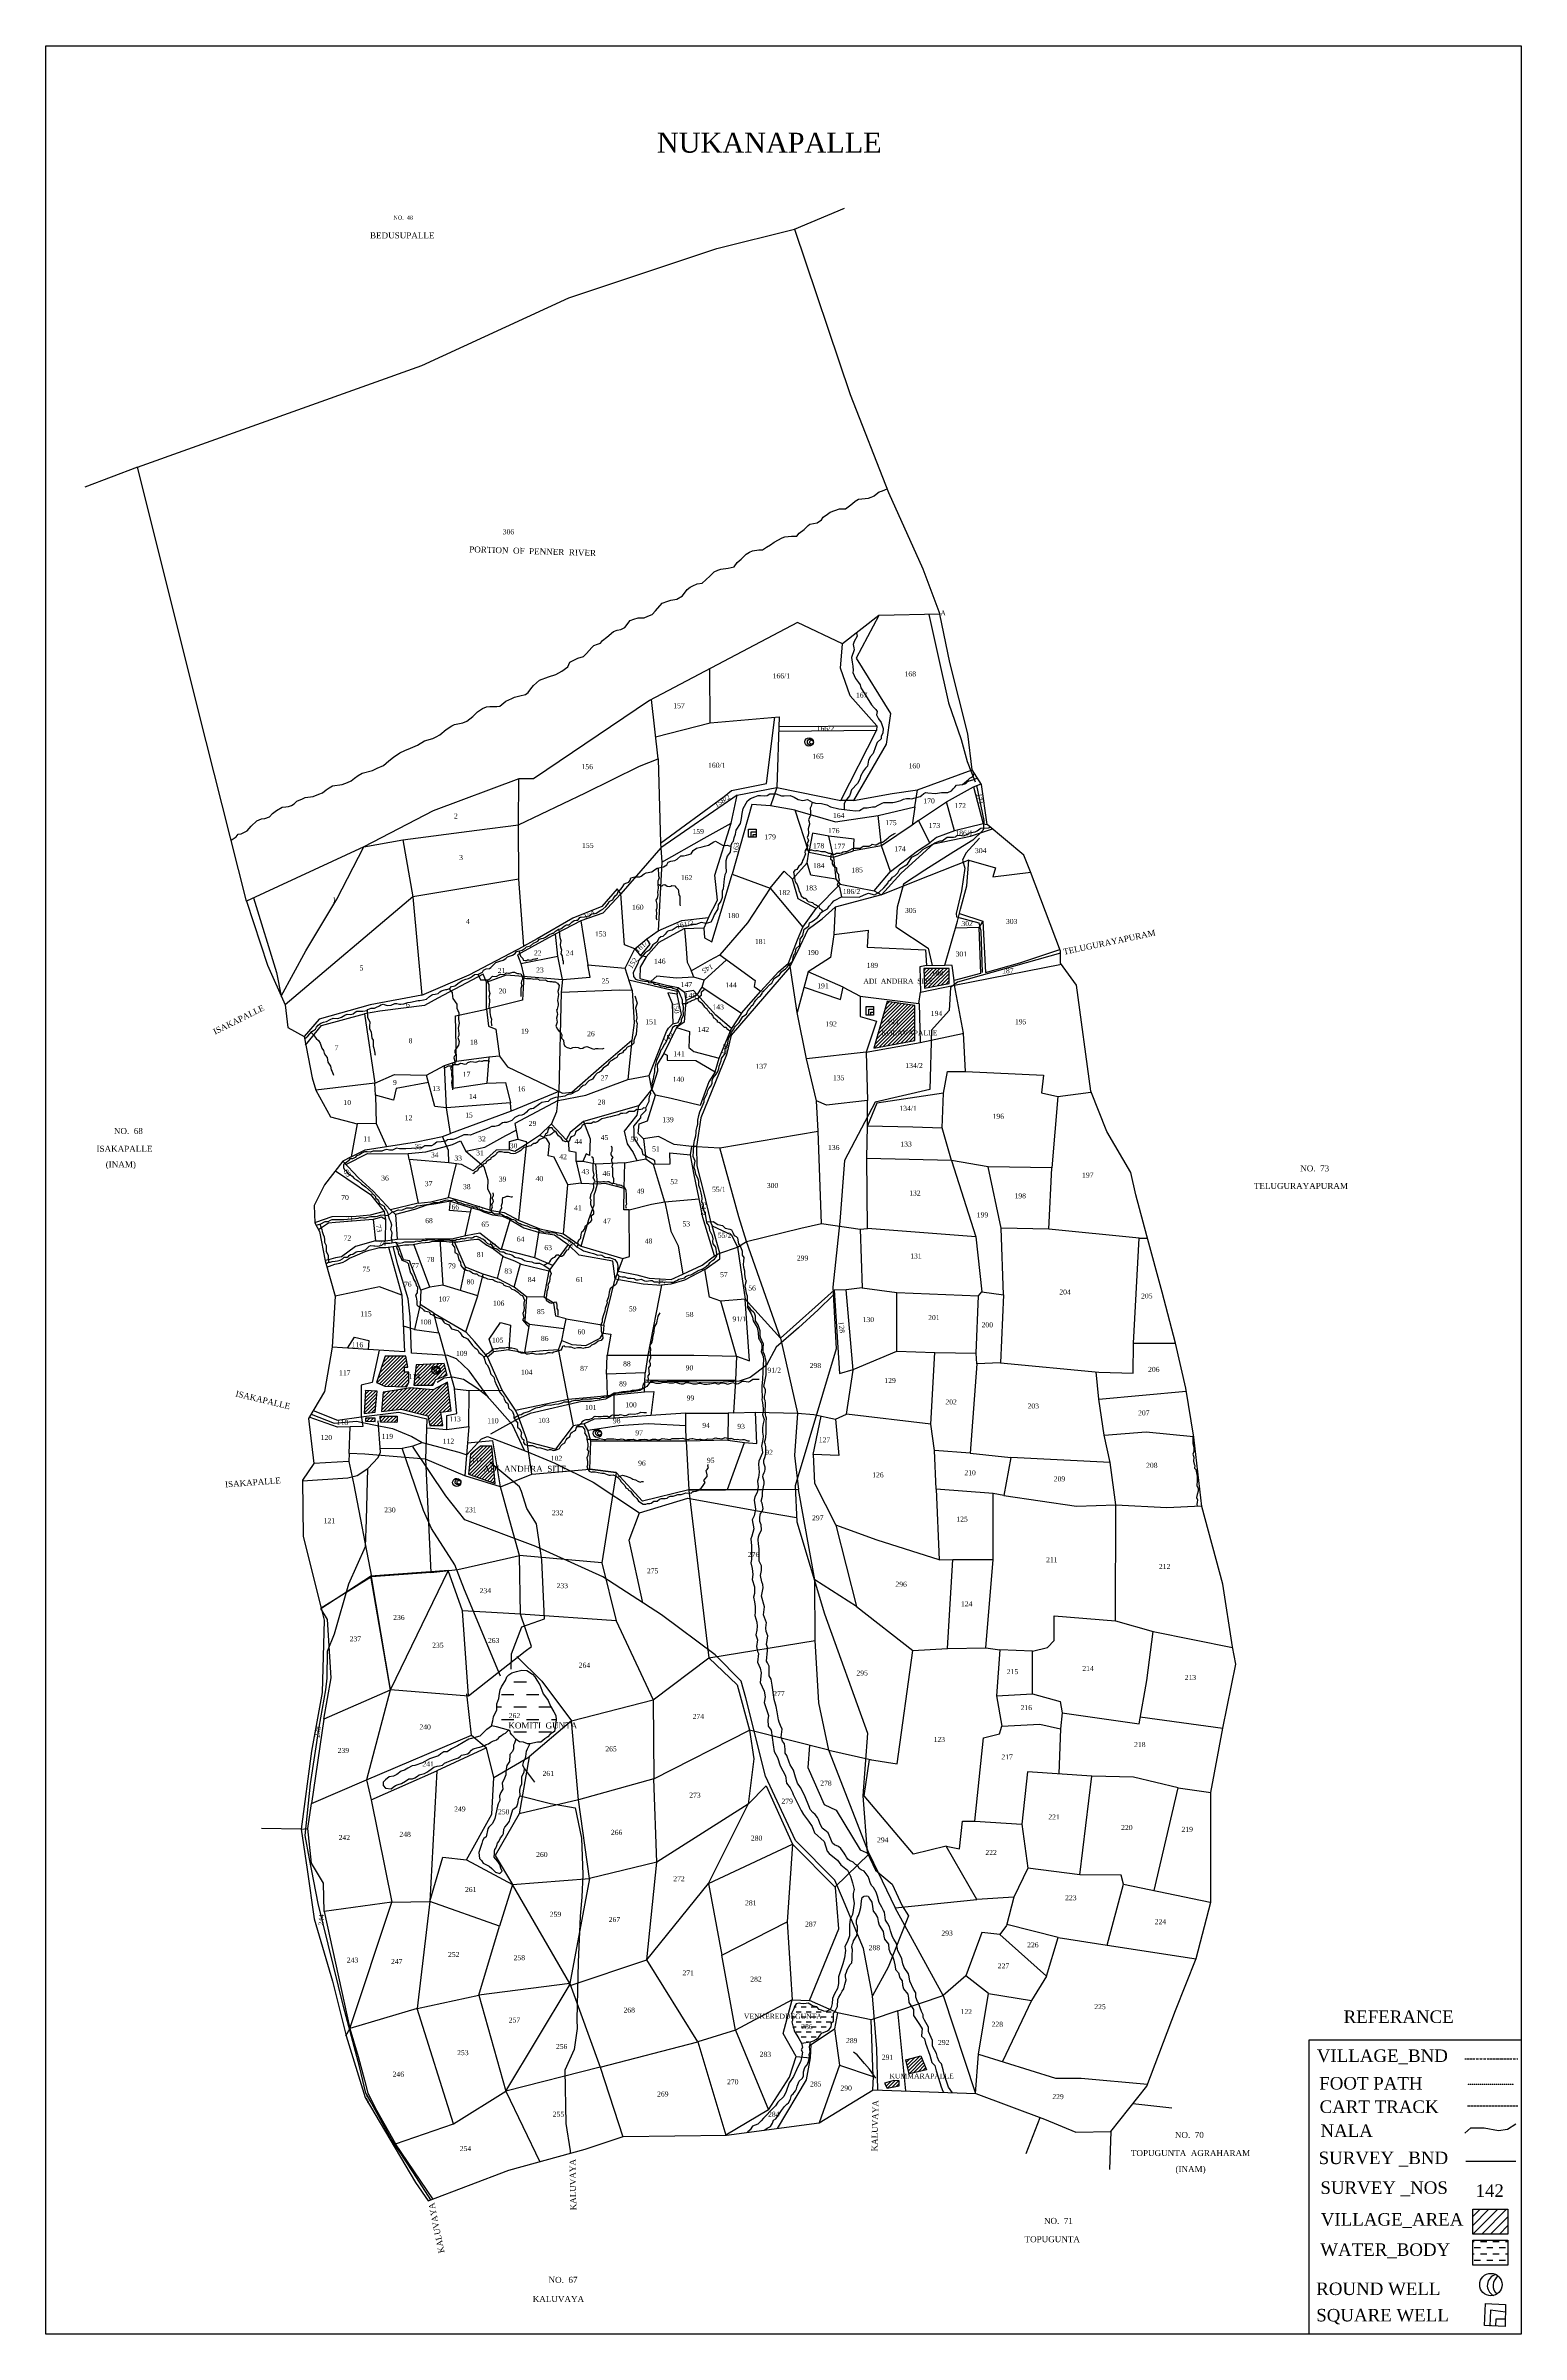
# Model space of a CAD drawing. Header units: millimetres. Extents: x 260 to 998, y -364 to 781.
import ezdxf

# ---------------------------------------------------------------- set-up
doc = ezdxf.new("R2010")
doc.units = ezdxf.units.MM
doc.header["$MEASUREMENT"] = 0
for name, pattern in [('ACAD_ISO02W100', [15, 12, -3]), ('ACAD_ISO07W100', [3, 0, -3]), ('BORDER', [1.75, 0.5, -0.25, 0.5, -0.25, 0, -0.25])]:
    doc.linetypes.add(name, pattern=pattern)
for name, color, linetype in [('CARTTRACK', 30, 'ACAD_ISO02W100'), ('NALA', 4, 'Continuous'), ('ROUND WELL', 5, 'Continuous'), ('SQUAREWELL', 5, 'Continuous'), ('SURVEY_BND', 7, 'Continuous'), ('SURVEY_NO', 7, 'Continuous'), ('TEXT', 7, 'Continuous'), ('VILLAGE_AREA', 1, 'Continuous'), ('WATER_BODY', 4, 'Continuous')]:
    doc.layers.add(name, color=color, linetype=linetype)
doc.layers.add('FOOTPATH', color=150, linetype='ACAD_ISO07W100', lineweight=30)
doc.layers.add('VILL_BOUNDARY', color=6, linetype='BORDER', lineweight=30)
doc.styles.get("Standard").update_dxf_attribs({"font": 'TIMES.TTF', "height": 2})

msp = doc.modelspace()

# ---------------------------------------------------------------- hatches: boundary and pattern name
at = {"layer": 'VILLAGE_AREA', "linetype": 'ByBlock'}
h = msp.add_hatch(dxfattribs=at)
h.set_pattern_fill('ANSI31', color=256, scale=10, angle=180, style=0)
h.set_pattern_definition([(225, (0.12, -0.118), (0.8838835, -0.8838835), [])])
h.paths.add_polyline_path([(694.4, 301.1), (680.4, 303), (673.8, 279.8), (694.4, 283.5)])
h.paths.add_polyline_path([(711.5, 319.5), (698.9, 319.5), (699.2, 309.8), (711.5, 312.1)])
h.paths.add_polyline_path([(675.6, 285), (703.9, 285), (703.9, 288.8), (675.6, 288.8)], flags=9)
h.paths.add_polyline_path([(680.2, 290.9), (687, 290.9), (687, 294.8), (680.2, 294.8)], flags=24)
h.paths.add_polyline_path([(667.4, 311.5), (702.5, 311.5), (702.5, 315.3), (667.4, 315.3)], flags=9)
h.paths.add_polyline_path([(701.8, 313.4), (708.6, 313.4), (708.6, 317.2), (701.8, 317.2)], flags=24)
h = msp.add_hatch(dxfattribs=at)
h.set_pattern_fill('ANSI31', color=256, scale=10, angle=180, style=0)
h.set_pattern_definition([(225, (-0.0134, -0.0518), (0.8838835, -0.8838835), [])])
h.paths.add_polyline_path([(460.5, 112.7), (453.4, 108.8), (442.1, 109.8), (435, 108.7), (428.3, 107.6), (427.5, 98), (437.4, 99.1), (450.8, 95.8), (451.7, 91), (458.2, 91), (457.3, 97.6), (462.4, 98.3)])
h.paths.add_polyline_path([(441.3, 117.6), (439.1, 117.6), (439.1, 120.2), (440.8, 120.2), (439.7, 125.7), (429.3, 125.7), (425, 112.4), (429.2, 110.6), (440, 110.3), (441.3, 112.4)])
h.paths.add_polyline_path([(458.9, 122), (444.9, 121.4), (443.7, 111.1), (453.2, 111.1), (454.7, 113.9), (460.4, 116.2)])
h.paths.add_polyline_path([(425.4, 108.2), (419.5, 108.4), (418.9, 96.9), (424.3, 97.6)])
h.paths.add_polyline_path([(424.3, 94.7), (419.6, 94.7), (419.6, 93.1), (424.3, 92.9)])
h.paths.add_polyline_path([(435.4, 95.7), (426.8, 95.6), (427, 92.7), (435.2, 92.4), (435.4, 93.1)])
h.paths.add_polyline_path([(482.7, 80.6), (477, 80.6), (472, 76.7), (471.1, 66.6), (484.4, 62)])
h.paths.add_polyline_path([(440.8, 113.7), (447.5, 113.7), (447.5, 117.5), (440.8, 117.5)], flags=9)
h.paths.add_polyline_path([(476.3, 66.7), (511.4, 66.7), (511.4, 70.6), (476.3, 70.6)], flags=9)
h.paths.add_polyline_path([(472.2, 71.7), (479, 71.7), (479, 75.5), (472.2, 75.5)], flags=24)
h = msp.add_hatch(dxfattribs=at)
h.set_pattern_fill('ANSI31', color=256, scale=10, angle=180, style=0)
h.set_pattern_definition([(225, (0.1861, -0.0237), (0.8838835, -0.8838835), [])])
h.paths.add_polyline_path([(697.3, -224.3), (689.9, -226.4), (691.5, -233.4), (700.1, -231.3)])
h.paths.add_polyline_path([(686.5, -236.8), (683.8, -236.7), (679.2, -238), (680.4, -240.5), (686.5, -239.3)])
at = {"layer": 'VILLAGE_AREA'}
h = msp.add_hatch(dxfattribs=at)
h.set_pattern_fill('ANSI31', color=256, scale=25, angle=180, style=0)
h.set_pattern_definition([(225, (-725.8784, -1509.0573), (2.2097087, -2.2097087), [])])
h.paths.add_polyline_path([(973.4, -301.1), (973.4, -313.5), (991, -313.5), (991, -301.1)])
at = {"layer": 'WATER_BODY', "linetype": 'ByBlock'}
h = msp.add_hatch(dxfattribs=at)
h.set_pattern_fill('DASH', color=256, scale=50, angle=180, style=0)
h.paths.add_polyline_path([(513.7, -52.2), (512, -49.5), (510.9, -46.6), (509.6, -44.8), (508.4, -43.2), (507.8, -41.4), (506.7, -38.7), (505.2, -36.4), (504.3, -34.8), (503, -33.4), (500.2, -31.6), (497.7, -31.4), (495, -32.1), (492.8, -32.8), (491.2, -33.7), (490.2, -34.7), (489.5, -36.6), (488.1, -38.9), (487.5, -39.8), (486.9, -41.3), (486.6, -43.1), (486.2, -45.6), (485.2, -48.3), (485.2, -51.3), (483.5, -54.7), (483.3, -56.7), (482.5, -59.3), (485.1, -59.7), (491.1, -61.5), (491.9, -61.9), (492, -62.9), (492.7, -63.8), (494.7, -66), (495.6, -66.6), (496.5, -67.3), (498.6, -67.4), (500.5, -68.3), (501.7, -68.3), (505.5, -67.5), (507.3, -67.5), (509.3, -65.7), (510.7, -64.7), (511.9, -63.5), (514, -62.1), (514.9, -56.3), (514.7, -54.1)])
h.paths.add_polyline_path([(490.3, -61.5), (525.5, -61.5), (525.5, -56.9), (490.3, -56.9)], flags=9)
h.paths.add_polyline_path([(490.7, -55.9), (496.2, -55.9), (496.2, -52.9), (490.7, -52.9)], flags=24)
h = msp.add_hatch(dxfattribs=at)
h.set_pattern_fill('DASH', color=256, scale=20, angle=180, style=0)
h.paths.add_polyline_path([(643.6, -199.5), (642.7, -199), (641, -198), (640, -198.1), (638.6, -198.3), (637.1, -198.1), (636.5, -198), (635, -198.4), (634.5, -199.1), (634.1, -199.6), (633.8, -200.9), (632.7, -203.2), (632.8, -204.2), (633.2, -205.2), (633.1, -206.6), (632.8, -207.4), (633.4, -210), (633.8, -210.8), (634, -211.8), (636.3, -215.7), (637.7, -218), (642.2, -217.4), (643.6, -216.8), (645.2, -216), (646.2, -215.1), (647, -214), (647.4, -213.3), (647.9, -212.9), (648.7, -212.6), (650.7, -211.8), (651.4, -211.1), (652.4, -209.8), (652.6, -208.5), (652.5, -208), (653.7, -207), (653.7, -205.8), (653.7, -204.5), (653.6, -203.2), (653.8, -202.6), (654.3, -202.3), (651.9, -201.2), (650.6, -201.8), (649.9, -202.2), (648.8, -202), (647.6, -201.5), (646.5, -201.1), (645.3, -199.8)])
h.paths.add_polyline_path([(608.2, -206.5), (647.2, -206.5), (647.2, -202.6), (608.2, -202.6)], flags=9)
h.paths.add_polyline_path([(637, -211.6), (642.4, -211.6), (642.4, -208.5), (637, -208.5)], flags=24)
at = {"layer": 'WATER_BODY'}
h = msp.add_hatch(dxfattribs=at)
h.set_pattern_fill('DASH', color=256, scale=25, angle=180, style=0)
h.set_pattern_definition([(180, (-725.8784, -1498.5706), (-3.125, -3.125), [3.125, -3.125])])
h.paths.add_polyline_path([(973.4, -316.6), (973.4, -329), (991, -329), (991, -316.6)])

# ---------------------------------------------------------------- linework, layer by layer
at = {"linetype": 'ByBlock', "lineweight": 30}
msp.add_lwpolyline([(259.6, 781.2), (997.6, 781.2), (997.6, -363.6), (259.6, -363.6)], close=True, dxfattribs=at)
msp.add_lwpolyline([(891.5, -216.4), (997.6, -216.4), (997.6, -363.6), (891.5, -363.6)], close=True)
at = {"layer": 'CARTTRACK', "linetype": 'ByBlock'}
for points in [[(725.1, 411.1), (728.9, 393.7), (728.7, 389.4), (728.3, 388.6), (723.4, 383.8), (713.9, 377.9), (699.3, 368.8), (688.6, 361.8), (685.5, 350.3), (684.8, 340.4), (701, 329.7), (703, 321.1)], [(377.4, 305.8), (389.7, 328.4), (405.2, 354.3), (418.7, 380.5)], [(363.5, 354.9), (375, 317.5), (377.4, 305.8)], [(767.2, 327.2), (715.7, 312.7), (712.2, 310.1), (711.5, 298.6), (702.7, 288.8), (701.9, 259.1), (674.4, 252.7), (659.1, 223.5), (656.8, 193), (653.3, 160.2), (654.9, 129.4), (634.4, 60.8), (635.3, 42.7), (649.1, -3.3), (670.6, -63), (668.3, -94.3), (670.4, -122.7), (674.6, -131.5), (683, -138.4), (688, -149.3), (691.2, -154.3), (680.9, -180), (673.2, -194.3)], [(481, 104.9), (471.4, 118.3), (465.1, 124.3), (460.8, 126), (442.6, 127.1), (441.9, 145.4), (440.9, 154.4), (435.8, 171.4), (433.4, 180.5)], [(499.1, 78.4), (493, 91.3), (480.4, 105.6), (475.3, 109.6), (468.5, 114), (463, 115.1), (458.9, 114.6), (455.4, 112.5)], [(388.1, 63.3), (410.7, 64.8), (415.4, 65.9), (420.7, 69.4), (425.8, 74.9), (427, 77.6), (425.9, 93.3)], [(392.3, 96.6), (403.8, 92.2), (415, 93.1), (422.9, 91.5), (433.1, 89.4), (442.8, 85.5), (447.9, 82.5), (466.2, 77.6), (470.3, 76.3), (477.6, 84.3), (480.6, 85.5), (500.3, 77.9), (514.3, 72.1), (533.5, 62.7), (556.6, 47.3)], [(426.9, 79.5), (437.9, 79.7), (443.4, 80.8), (447.9, 82.5)], [(675.8, -241.5), (675.3, -220.9), (673.2, -194.3), (668.6, -170.7), (658.2, -145.5), (654.3, -136.4), (634.6, -116.6), (619.7, -84.5), (609.8, -45.2), (607.4, -37), (594.5, -23.8), (567.6, -3.8), (538.3, 15.3), (504.8, 30.5), (469.3, 43.7), (459.8, 55.8), (443.4, 80.2), (443.4, 80.8)], [(452.2, -296.3), (443.5, -282.9), (432.4, -265.8), (421.8, -246.8), (419.7, -243.1), (416.5, -229.7), (408.5, -199.7), (395.9, -148.2), (391.6, -125.8), (389.4, -114.2), (392.1, -88.2), (396.3, -60), (399.7, -41.3), (400.4, -35.5), (400.6, -22), (404, -13.2), (411.2, 11.8), (419.6, 30.5), (420, 43.8), (420.7, 69.4)], [(487.1, -34.4), (469.1, 8.8), (464.3, 21.2), (452.5, 39.5), (448.6, 48.5), (437.9, 79.7)], [(492.4, -30.9), (492.6, -23.2), (497.8, -9.7), (509, -5.7), (507.8, 23.7), (505.1, 41.8), (500.3, 49.5), (497.6, 58), (496.5, 60.3), (481.9, 72.5)], [(558.2, 2.3), (551.4, 33.6), (556.6, 47.3), (580.8, 54.6), (614.7, 48.5), (635.2, 45)]]:
    msp.add_lwpolyline(points, dxfattribs=at)
at = {"layer": 'CARTTRACK', "ltscale": 0.1}
msp.add_lwpolyline([(970.7, -249.4), (995.9, -249.4)], dxfattribs=at)
at = {"layer": 'FOOTPATH', "linetype": 'ByBlock'}
for points in [[(701.3, 496.7), (706, 475.6), (711.1, 452.5), (717.5, 434.1), (720.5, 423.2), (724.5, 412.9)], [(726.6, 384.8), (719.8, 377.3), (718.2, 373.7), (719.4, 369.7), (717.7, 358.5), (715, 347.1), (715.2, 345.4), (726.4, 342.5), (727.4, 338.2), (728, 317.6)], [(653.5, 156.1), (645.9, 148.9), (636.2, 139.9), (624.9, 130.1), (620.1, 121.1), (611.9, 115), (606.5, 113.1), (595.8, 112.5), (585.2, 112.6), (581.5, 112.8), (574.6, 112.8), (566, 113), (562.3, 113.1), (560.3, 110.4), (556.7, 108.4), (552.7, 107.8), (544.7, 107), (539.6, 104.1), (532.4, 103), (527.8, 102.9), (501.9, 97), (495.5, 94.2), (482.1, 86.6)], [(499, -80.7), (504, -87.5)], [(496.9, -94.3), (512, -98.2), (524.5, -100.3), (527.6, -115.5), (528.3, -133.6), (527.7, -144.9), (527.1, -152.4), (527, -154.7), (525.9, -177.5), (525.2, -206.1), (525.5, -210.6), (523.9, -221.1), (519.2, -231.5), (519.8, -258.2), (521.9, -271.9), (522, -273)], [(674.8, -235.6), (671.7, -231), (669.2, -228.1), (665.5, -223.9), (663.6, -222.5)]]:
    msp.add_lwpolyline(points, dxfattribs=at)
at = {"layer": 'FOOTPATH', "ltscale": 0.01}
msp.add_lwpolyline([(970.7, -238.6), (994, -238.6)], dxfattribs=at)
at = {"layer": 'NALA', "linetype": 'ByBlock'}
for points in [[(352.4, 383.8), (354.8, 385.4), (355.9, 386.8), (357.3, 387), (360.3, 388.4), (362.4, 390.7), (365.2, 393.4), (367.6, 394.4), (369.2, 394.6), (371.6, 395.5), (373.1, 397.2), (375, 398.6), (377.8, 400.3), (379.7, 400.4), (381, 400.6), (382.6, 401.2), (383.8, 402), (385.2, 403.3), (388, 404.4), (389.4, 405.2), (393.3, 405.6), (396.2, 406.8), (398, 407.5), (399.8, 408.9), (401.4, 410), (403.1, 411), (407.8, 411.7), (410.5, 412.6), (412.3, 413.5), (414.1, 414.8), (415.9, 416.1), (417.8, 417.3), (423.1, 418.6), (425.3, 419.8), (428.5, 421.2), (431.2, 423.4), (433.5, 425.3), (436.7, 427.4), (439.2, 428.6), (442, 429.8), (445.5, 431.3), (449, 433.5), (453.2, 434.6), (454.9, 435.4), (456.8, 436.5), (459.9, 439.1), (462.7, 440.9), (464.1, 441.6), (466.6, 442.1), (468.3, 442.5), (470.2, 443.3), (473.3, 445.7), (475.5, 447.9), (478.1, 449.6), (480, 450.5), (481.7, 450.6), (485.2, 450.6), (486.7, 450.8), (489.7, 453.3), (492.8, 454.7), (494.1, 455.3), (496.7, 456), (499.5, 456.6), (500.9, 457.6), (502.2, 459.4), (503.6, 461.2), (506.5, 463.8), (511, 465.5), (514.7, 466.6), (517.8, 468.3), (520.7, 470.5), (521.8, 472.8), (525.7, 474.8), (528.6, 475.7), (530.1, 477.2), (532.8, 480.2), (533.8, 481.2), (535.6, 481.9), (537.1, 482.4), (538.1, 483.6), (540.3, 485.4), (540.3, 485.4), (543.6, 488.2), (545.4, 488.8), (547.2, 489.1), (549.2, 490.1), (551.9, 493.6), (553.7, 494.4), (556, 495), (558.9, 495), (560.7, 495.8), (563, 496.6), (564.6, 498.5), (567.9, 502.3), (570.8, 503.4), (572.3, 503.9), (575.3, 504.4), (578.1, 506), (580.5, 509.2), (581.9, 510.3), (583.2, 511), (585.4, 512), (588, 512.3), (589.8, 514), (592, 516), (593.9, 518), (595.8, 518.9), (597.2, 519.3), (601, 519.8), (604, 520.5), (605.5, 522.6), (607.5, 524.3), (609.9, 526.8), (611.7, 527.8), (613.2, 528.5), (616.3, 529), (618.2, 529), (620.2, 530.3), (622.1, 531.6), (624, 532.9), (627.9, 535.1), (629.3, 535.5), (632.7, 535.9), (635.3, 535.9), (636.5, 537.4), (638.9, 539.2), (641, 541.2), (641.8, 541.9), (645.5, 542.5), (647.7, 544.1), (648.5, 545.3), (650.6, 546.9), (652, 547.8), (656.6, 549.6), (659.7, 549.6), (661.6, 551.1), (663.1, 552.2), (664.5, 553.4), (666.2, 554.4), (669.5, 554.7), (671.2, 554.9), (672.5, 555.3), (673.3, 555.7), (674, 556), (674.9, 556.8), (676.5, 558), (677.7, 558.3), (678.9, 558.8), (679.7, 559.2), (680.4, 559.5)], [(665.2, 487.5), (665.4, 485.9), (663.9, 483.2), (663.4, 481.7), (663.8, 480), (663.9, 479), (662.6, 475.2), (663, 472.8), (663.3, 470.9), (663.5, 468.7), (663.3, 467.7), (664.6, 464.7), (666.2, 462.6), (667, 461.5), (667.3, 460), (667.9, 458.9), (672.7, 451.4), (674, 449.9), (674.8, 449.2), (675.4, 448.1), (675.1, 446.5), (676.1, 444.5), (677.5, 442.7), (677.9, 441.1), (678.4, 439.6), (678.3, 437.4), (677.5, 435.7), (677.4, 434.5), (675.5, 432.7), (674.7, 430.4), (673.5, 427.2), (672.1, 425.7), (671.1, 423.8), (670.6, 420.8), (669.7, 419.8), (668.6, 418.4), (667.1, 415.8), (666.8, 414.3), (665.6, 412.2), (662.6, 408.9), (661.9, 406.8), (661.7, 406), (659.7, 403.5), (659, 401.9), (659, 400.5), (658.9, 399.2)], [(602.3, 380.8), (603, 382.6), (603.7, 383.2), (604, 384.9), (604.7, 386.7), (604.9, 388.7), (607.1, 392.2), (607.7, 394.7), (607.9, 397.2), (608.4, 399.6), (610.6, 403.4), (612.2, 404.7), (614.3, 405.4), (615.9, 406.2), (617.2, 406.2), (618.9, 405.9), (620.5, 406.2), (621.8, 406.9), (625, 406.9), (627.6, 406), (629, 405.9), (632, 406.1), (633.9, 405.3), (636, 404.1), (638.3, 403.7), (640.7, 404.1), (643, 402.8), (644.7, 402.3), (647.7, 402.1), (650.3, 401.5), (652.2, 400.5), (656.3, 399.5), (658.9, 399.2), (664.6, 398.4), (666.6, 398.6), (668.8, 400), (670.5, 400), (673.1, 400.5), (674.5, 400.5), (675.9, 401.3), (677.9, 402.3), (678.8, 402.6), (681.8, 402.6), (683.4, 402.6), (685, 403), (687.3, 403.7), (688.6, 404.3), (690.1, 404.6), (691.8, 404.6), (692.6, 404.5), (694.5, 404.9), (697, 405.6), (697.6, 406.1), (698.8, 407.1), (699.8, 407.6), (700.8, 407.5), (704.7, 407.2), (707.7, 407.6), (710.8, 407.7), (712.7, 408.5), (713.5, 409.5), (714.3, 410.3), (715.2, 411.3), (718.2, 411.6), (721.2, 414.2), (721.9, 414.8), (723.2, 415.4), (723.6, 416.2), (724, 417.4)], [(718.2, 411.6), (719.8, 412.2), (720.5, 412.9), (721, 413.3), (722.2, 413.6), (723.9, 414.1), (725.7, 414.9)], [(643, 402.8), (642.4, 400.8), (641.9, 399.8), (642.1, 398.2), (642.1, 396.3), (641.2, 394), (641.4, 392.9), (641.7, 391.8), (641, 389.5), (641.2, 387.4), (640.9, 386.2), (640.4, 385.1), (641.2, 383.8), (640.4, 381.9), (640.8, 380.9), (640.2, 379.6), (639.5, 378.6), (639.3, 377.6), (639.6, 376.9), (638.6, 374.5), (638.2, 373.6), (638, 372.7), (637.1, 371.4), (636.3, 370.8), (635.3, 369.1), (634.3, 368.7), (633.6, 367.7), (633.9, 366.1), (634.2, 364.9), (634.5, 362.9), (635.5, 361.6), (636.1, 359.6), (636.5, 358.1), (637, 357.4), (637.4, 356), (638.8, 354.8), (639.4, 354.8), (639.8, 354.4), (640.5, 353.6), (640.9, 353.1), (641.6, 353), (642.5, 352.7), (643.1, 352.6), (643.9, 351.8), (644.5, 351.6), (645.2, 351.3), (645.7, 351), (646.3, 350.7), (646.4, 349.7), (647.2, 349.5), (647.7, 349), (647.9, 348.4), (647.9, 348)], [(394.9, 191.2), (397.2, 191.8), (399.4, 193.1), (400.9, 193.1), (402.1, 193.7), (402.8, 194.1), (403.6, 194.1), (404.6, 194.1), (405.6, 194), (407.1, 194), (407.6, 194), (408.7, 194.1), (414.4, 194.6), (415.8, 194.7), (416.7, 195), (417.3, 195), (418.6, 194.9), (419.5, 194.8), (420.1, 195), (421.3, 195.4), (422.2, 195.6), (424.5, 195.5), (425.5, 195.7), (427.1, 196.2), (428.3, 196.4), (430.9, 196.1), (432.6, 197.6), (433.4, 197.9), (434.3, 198.2), (435.1, 198.5), (436.1, 198.8), (437.8, 198.7), (440.2, 199.8), (443.2, 199.9), (444.8, 200.5), (445.3, 200.8), (446.9, 201.1), (447.9, 201.2), (451.3, 201.7), (452.6, 202.1), (453.8, 202.5), (455.6, 202.5), (456.7, 202.7), (457.3, 203.1), (457.9, 203.1), (458.4, 203.3), (459, 203.6), (459.5, 203.7), (460.4, 203.9), (461.7, 203.6), (462.5, 203.6), (463.1, 203.7), (463.8, 203.8), (464.6, 203.5), (465.7, 202.7), (466.5, 202.5), (467.2, 202.4), (468.7, 201.7), (469.2, 201.5), (470.2, 201.4), (470.8, 201.4), (471.6, 201.1), (472.2, 200.8), (472.7, 200.7), (473.4, 200.4), (474.2, 200.3), (474.7, 200.3), (475.8, 199.4), (477, 199.1), (477.8, 198.9), (478.8, 198.4), (479.3, 198.2), (480, 198), (481.1, 197.7), (482.5, 197.7), (482.7, 197.7), (484.1, 196.9), (485.2, 196.8), (486.3, 196.8), (487.1, 196.8), (488.1, 196.3), (488.9, 195.8), (489.3, 195.5), (490.2, 195.5), (490.8, 195.2), (491.7, 194.7), (492.5, 194.2), (493.5, 194.1), (494.4, 193.7), (495.1, 192.8), (496.5, 192.1), (496.9, 192.1), (497.8, 191.6), (498.4, 191.3), (499.4, 191), (500.1, 190.9), (500.4, 190.9), (502.1, 190.1), (503.1, 189.8), (503.7, 189.7), (504.8, 189.5), (505.2, 189.4), (506.2, 188.8), (506.8, 188.6), (508.7, 187.7), (509.5, 187.8), (509.9, 187.8), (510.1, 187.9), (510.7, 187.8), (511.3, 187.6), (511.7, 187.5), (512.5, 187.4), (513.6, 187.5), (514.7, 187.2), (515.5, 186.3), (516.6, 186.2), (517.3, 186), (519.3, 184.7), (520.4, 184.1), (521.1, 183.7), (522.7, 182.7), (525.1, 180.4), (527.6, 179), (528.6, 178.3), (531.6, 177.5), (533.6, 177), (535.7, 176.2), (536.9, 176.3), (537.8, 176.1), (539.3, 175.2), (540.8, 175), (541.6, 175), (544.2, 174), (545.5, 172.3), (545.8, 170.6), (545.6, 168.5), (545.5, 166.6), (546.2, 165.7), (547.9, 165.3), (548.5, 165.3), (549.2, 165.4), (550.7, 164.7), (551.8, 164.7), (552.4, 164.7), (553.9, 164.5), (554.9, 163.9), (555.9, 163.9), (557.4, 164.1), (559.1, 163.3), (560.2, 163.1), (561.1, 163.3), (562.1, 163.5), (562.9, 163.5), (564, 162.9), (565.2, 162.8), (565.9, 162.8), (566.8, 162.7), (570.1, 162.8), (572.3, 162.7), (573.6, 162.7), (574.5, 163.1), (575.6, 163.7), (576.2, 164.1), (576.9, 164.3), (579.2, 164.9), (579.8, 165.5), (580.4, 165.9), (581.3, 166.1), (582.2, 166.3), (583.3, 166.8), (583.9, 167.3), (584.9, 167.8), (586, 168.5), (586.9, 168.9), (587.7, 169.1), (588.1, 169.1), (588.4, 169.5), (589.4, 170.1), (590, 170.5), (591.2, 171.6), (591.9, 172.5), (592.7, 173.3), (593.2, 173.7), (594.1, 174.2), (594.6, 174.9), (595.2, 175.8), (595.3, 176.8), (594.8, 180.2), (593.5, 181.9), (593.3, 183), (593.5, 184.4), (593.1, 185.9), (592.4, 187.2), (591.8, 188.6), (591.6, 190), (591.1, 191.3), (590.3, 192.3), (590.1, 193.7), (589.6, 196.5), (588.9, 198.3), (588.5, 199.9), (588.6, 201.4), (587.7, 203), (588, 204.5), (587.8, 205.9), (587.4, 207.4), (587, 209.3), (586.2, 211), (586.2, 213.1), (586, 214.2), (584.7, 216.7), (584.4, 218.5), (584, 219.8), (584, 220.5), (584.3, 222.4), (584.4, 223.2), (583.5, 225.6), (583.6, 228.2), (583.7, 231.4), (584, 232.5), (584.1, 233.5), (584.8, 235.8), (585, 237.6), (585, 238.5), (585.5, 240.5), (585.7, 241.7), (585.7, 242.7), (585.8, 243.7), (586.3, 246), (586.8, 247.9), (587.3, 249), (588, 250.6), (588.5, 251.7), (589, 252.8), (589, 254), (590.5, 257.3), (590.7, 258.5), (591.3, 259.5), (592.2, 260.8), (593, 262.3), (593, 263.6), (593.5, 264.9), (595, 266.7), (595.8, 268.1), (596.2, 269.5), (596.5, 270.8), (597.5, 273.4), (597.6, 274.5), (598.2, 275.5), (599.1, 276.6), (599.5, 277.3), (599.4, 279.4), (600.3, 280.7), (600.8, 282.2), (600.9, 283.4), (601.1, 284.6), (601.9, 286), (602.3, 286.7), (602.7, 287.8), (603.8, 289.2), (604.2, 290.1), (604.5, 290.5), (606.5, 292.6), (607.8, 294.8), (608.3, 295.6), (610.1, 296.8), (610.8, 298.4), (611.9, 299.8), (612.5, 300.7), (613.4, 301.5), (614.2, 302.8), (614.8, 303.8), (616.2, 305.3), (617.2, 305.9), (617.9, 307.1), (618.2, 308), (618.6, 308), (619.2, 308.8), (619.6, 309.3), (621.8, 311.5), (622.8, 312.3), (624, 314.5), (626.6, 316.4), (627.6, 317.9), (628.5, 318.6), (629.7, 319.4), (630.5, 320.3), (630.9, 320.9), (631.8, 321.9), (632.9, 323.1), (633.3, 323.7), (633.5, 325.2), (633.9, 326.8), (634.4, 327.1), (634.8, 328.7), (634.9, 329.6), (636.8, 331.2), (637, 334.2), (638.3, 336.1), (638.9, 339.3), (641.3, 340.8), (641.7, 342.4), (642.7, 343), (643.4, 343.5), (645.7, 345.1), (646.6, 346.3), (647.2, 347.4), (647.9, 348), (650.6, 349.5), (651.5, 350.8), (652.9, 352.4), (653.8, 353.4), (654.5, 353.7), (657.6, 355.4), (666.5, 355.3), (669, 356.5), (671.1, 357.3), (674.1, 356.4), (676.5, 357.7), (678.8, 359.9), (680, 361.2), (681, 362.5), (681.2, 363.2), (682.4, 364.1), (683.2, 365.3), (684.4, 365.9), (685.2, 366.7), (685.8, 367.5), (686.8, 369.4), (690.6, 371.8), (692.9, 375.2), (695.8, 376.8), (697.4, 378.1), (698.4, 379.1), (699.5, 379.8), (701.5, 380.7), (703.7, 382), (704.4, 382.5), (705.1, 382.8), (707, 383.4), (707.7, 383.4), (708, 383.5), (710.5, 385.2), (713.7, 385.2), (714.6, 385.5), (715.1, 386), (715.7, 386.3), (717.7, 386.1), (718.6, 386), (720.5, 386.6), (721.3, 387.1), (721.7, 387.5), (724.5, 387.9), (725.5, 388.4), (726.2, 389), (726.9, 389.5), (727.3, 389.8), (731.1, 390), (732.1, 390.3)], [(389, 284.4), (390.7, 285.8), (392.7, 288), (393.6, 288.5), (394.5, 289.2), (395.1, 290.3), (395.8, 291.3), (397.2, 292.2), (398.5, 292.8), (400, 293.1), (401.9, 294.1), (403.4, 294.7), (405.7, 294.5), (407.5, 295.3), (409.2, 296.2), (410.3, 296.8), (412.2, 296.6), (413.3, 296.9), (414.4, 297.7), (415.2, 298.3), (418.2, 298.2), (420.3, 298.6), (420.7, 299.1), (422.4, 299.8), (424, 299.8), (424.7, 300), (426.5, 300.9), (427.2, 301.4), (428.4, 301.7), (430.3, 301.1), (432.4, 301.2), (434.2, 302), (435.3, 302), (436.5, 301.8), (437.3, 301.7), (438.7, 301.9), (440.8, 302.5), (442, 302.8), (445.9, 303.5), (446.8, 303.5), (448.5, 303.9), (450, 304.3), (451.6, 305.6), (452.6, 306.2), (453.3, 306.5), (454.4, 306.8), (455.9, 307.1), (456.8, 307.9), (457.6, 308.4), (458.5, 308.8), (459.7, 309), (460.2, 309.1), (461.7, 309.6), (462.6, 310.5), (463.5, 310.8), (464.3, 310.9), (464.8, 311.3), (465.7, 312), (467.9, 313.6), (469.8, 314.2), (471, 314.5), (472.1, 315.1), (473, 315.8), (474, 316.5), (476.1, 316.7), (478, 317.8), (478.6, 318.8), (479.9, 319.4), (481.5, 319.6), (482.3, 320.1), (483.6, 321.4), (484.8, 322.6), (486.8, 323.2), (488.4, 323.7), (489.7, 324.6), (490.6, 325.4), (493, 326.2), (494.4, 327.1), (495, 328.1), (497.9, 328.8), (499.4, 329.7), (500, 330.5), (502, 330.9), (503.6, 332.3), (505.1, 332.9), (505.8, 333.3), (506.6, 334.2), (507.6, 334.6), (508.5, 334.8), (509.6, 335.2), (511.2, 336.5), (513.1, 337.3), (513.6, 337.3), (514.6, 338.3), (515.5, 338.9), (516.1, 339.3), (517.2, 339.5), (518.8, 340.6), (519.4, 341.1), (520.1, 341.4), (521.4, 341.4), (522.7, 342.7), (523.9, 343.6), (524.9, 343.7), (525.7, 343.8), (527, 345.3), (527.5, 345.3), (529.1, 345.5), (530.5, 345.8), (531.5, 345.9), (532.2, 346.6), (532.9, 347), (534.4, 347.1), (534.9, 347.2), (537.2, 348.8), (538.3, 349.2), (539.7, 350.6), (540.5, 351.4), (541.1, 352.3), (541.5, 353.1), (542.8, 353.7), (543.3, 354), (543.5, 354.5), (544.4, 356), (545.4, 356.7), (546.1, 358.5), (547.3, 359.2), (547.9, 360.1), (549.1, 361.9), (549.8, 362.3), (551.2, 362.8), (551.9, 363.8), (552.2, 365), (554.3, 365.4), (555.5, 365.5), (556.7, 365.4), (557.4, 365.8), (559, 367), (560, 367.5), (562.8, 367.9), (564.1, 368.9), (565.4, 369.8), (568.6, 370.4), (570.2, 371.5), (570.9, 372.7), (572.3, 373.3), (574.2, 373.6), (575.5, 374.2), (577.3, 375.9), (578.6, 376), (580.1, 376.3), (582.4, 377), (583.5, 378.6), (585.1, 379.8), (587.9, 380.5), (589.1, 380.7), (591.1, 381.3), (592.4, 382.1), (593.7, 383), (594.6, 383.2), (597, 382), (598.1, 381.3), (599.6, 381.1), (600.4, 381.2), (601.4, 380.9), (602.3, 380.8)], [(602.3, 380.8), (602, 377.7), (600.5, 375.7), (599.8, 373.5), (599.8, 370.9), (600, 367.8), (599.3, 366.4), (599, 364.4), (598.4, 359.5), (597.9, 358.2), (597.9, 355.1), (597.2, 353.3), (596, 351.4), (595.7, 349.5), (594, 346.5), (593.3, 344.6), (592.3, 342.7), (589.9, 342.1), (587.4, 342.6), (584.7, 341.6), (582.5, 341.6), (581, 340.9), (575.5, 340.4), (572.9, 338.8), (571.3, 338.4), (570.4, 338.1), (569.4, 336.8), (568.3, 335.6), (567.2, 335.4), (566.2, 334.6), (565.3, 332.7), (563.2, 331.5), (562.2, 329.9), (561.4, 328.8), (559.4, 327.5), (557.3, 325), (556.1, 323.6), (555.7, 322), (553.5, 317.6), (553.6, 315.6), (554.6, 314.3), (555.6, 313.9), (557.1, 313.5), (559.1, 313.2), (560.8, 313), (561.3, 312.4), (562.2, 312.6), (563.2, 312.5), (564, 311.7), (564.8, 311.7), (565.9, 311.6), (566.4, 311.4), (567.1, 310.9), (567.9, 310.9), (568.9, 310.6), (569.7, 310.5), (570.3, 310.3), (571.9, 310.2), (572.6, 310.2), (573.3, 309.8), (575.4, 309.1), (576.5, 307.6), (577, 306.3), (577.5, 305.2), (578, 303.9), (577.9, 302.3), (578.5, 300.7), (578.4, 299), (578.2, 298.3), (578.4, 297), (578.4, 295.9), (577.5, 294.1), (577.4, 292.8), (576.8, 292.1), (575.9, 291.1), (574.5, 290.9), (573.1, 290.1), (572.4, 288.2), (571, 285.5), (569.8, 282.5), (568.9, 281.6), (568, 279.4), (567.3, 278.7), (567, 277.7), (566.3, 276), (565.1, 273.6), (564.7, 272.2), (564.1, 269.5), (564.1, 267.9), (563.6, 265.6), (563.4, 264.2), (562.8, 262), (563.1, 260.1), (562.6, 259), (562, 258.1), (562.1, 256.9), (561.5, 255.6), (561.2, 254.3), (561.3, 253.1), (560.5, 251.4), (559.6, 249.7), (558.6, 249.8), (557.9, 249.2), (557.2, 249.1), (556, 248.9), (555.3, 249), (553.9, 248.1), (552.6, 248.1), (551.4, 248.1), (550.1, 247.2), (548.3, 247), (547.2, 247), (546.2, 246.4), (544, 245.8), (542.1, 245.4), (540.5, 245), (539.2, 244.7), (537.8, 244.3), (535.7, 243), (534.3, 242.6), (533.8, 242.9), (532.5, 242.1), (531.7, 242.1), (530.1, 242.1), (529, 241.7), (528, 241.1), (527.3, 239.7), (526.5, 239), (524.7, 238), (524.3, 236.4), (523.7, 235.8), (522.9, 235.5), (522.1, 235.1), (521.5, 233.1), (520.4, 233), (519.8, 232.8), (518.4, 233.4), (517.4, 234.8), (516, 235.9), (515.4, 236.9), (514.9, 237.7), (513.8, 238.5), (513.3, 239.1), (512.9, 239.8), (512.3, 239.8), (511.4, 239.8), (510.8, 238.7), (510.5, 237.6), (510, 237), (509.5, 236.7), (509.1, 235.7), (508.8, 234.8), (506.7, 234.1), (506, 233.5), (505.2, 232.6), (504.5, 232.1), (503.7, 232), (502.8, 231.4), (502.2, 230.8), (501.3, 230.7), (500.3, 230.4), (499.7, 230.2), (498.7, 230), (498, 229.3), (497.2, 228.5), (496.4, 228.1), (494.4, 227), (493.5, 226.9), (492.3, 227.1), (491.6, 227.4), (491, 227.5), (490.5, 227.5), (489.7, 227.5), (488.9, 227.5), (488.2, 227.7), (487.6, 227.9), (486.3, 227.8), (485.3, 227.4), (485, 226.9), (484, 225.9), (483.3, 225.4), (482.6, 225.1), (482.3, 224.8), (482.1, 224), (481.4, 223.8), (480.7, 223.4), (480.3, 223.2), (479.5, 222.1), (478.4, 221.7), (478.1, 220.8), (477.2, 220.2), (476.8, 220.1), (476.1, 219.5), (475.8, 219), (475.5, 218.4), (474.2, 217.9), (473.7, 217.2), (473.3, 216.9)], [(639.8, 379.1), (641.4, 378.6), (642.4, 378.9), (642.6, 378.9), (643.8, 378.6), (644.4, 378.5), (645, 378.6), (645.7, 378.6), (646.3, 378.5), (647, 378.2), (647.6, 378.1), (648.6, 378.1), (649.3, 378.1), (651.2, 377.2), (651.9, 377.2), (652.4, 377.1), (653.3, 376.7), (653.7, 376.7), (654.3, 376.8), (655.2, 377.2), (656.8, 377.2), (657.7, 377.4), (658.5, 377.9), (659.3, 378.1), (660.3, 378.1), (660.9, 378.4), (661.9, 379), (663.2, 379.6), (663.7, 379.6), (664.1, 379.7), (664.7, 379.8), (665.3, 379.8), (666.2, 379.8), (666.7, 379.7), (666.9, 379.8), (668.5, 380.8), (669.3, 380.8), (670.4, 380.7), (671.1, 380.7), (671.5, 380.8), (672.4, 381.3), (673, 381.7), (674.4, 381.5), (675, 381.5), (675.8, 381.9), (676.6, 382.5), (677.4, 382.7), (678.2, 382.8), (679.1, 383.4), (680.1, 384.3), (681, 384.9), (681.6, 385.6), (682.1, 386), (682.6, 386.3), (683.3, 386.6), (683.9, 387), (684.6, 387.3)], [(566, 369.9), (566.1, 366), (566.5, 364.9), (565.8, 363.3), (565.7, 361.9), (565.9, 359.7), (565.6, 357.8), (565.8, 356.5), (565.4, 354.8), (564.8, 353.7), (565.3, 351.7), (565.2, 349.8), (565, 348.9), (565.1, 347), (565, 345.7), (565, 344.8), (565.3, 344)], [(652.4, 377.1), (652.2, 374.3), (653, 373.8), (652.9, 372), (653.5, 371.1), (655.2, 369.9), (655.2, 368.5), (655.4, 367.5), (656.1, 366.8), (656.2, 365.2), (656.4, 363.8), (655.5, 361.4), (656.7, 360.2), (657.6, 355.4)], [(565.7, 361.9), (567.2, 361), (567.9, 361), (568.5, 361.5), (569.3, 361.6), (570.5, 360.7), (571.5, 360.6), (572.3, 360.8), (572.8, 361.1), (574.3, 361), (574.8, 360.2), (576, 359.1), (576.1, 358.3), (576.3, 356.5), (576.7, 355.7), (576.7, 354.2), (576.8, 352.6), (576.8, 351.6), (576.9, 351)], [(516.1, 339.3), (516.6, 337.2), (516.5, 336.2), (516.8, 335.1), (517.3, 333.6), (517, 331.4), (517.1, 330.4), (517.6, 329), (517.2, 327), (517.9, 326), (518.1, 324.1), (518.5, 323.2), (518.5, 321.8)], [(496.3, 328.4), (497, 325.7), (498.2, 324.6), (498.4, 323.8), (499.4, 323.6), (500.1, 323.6), (500.6, 323.9), (501.2, 323.9), (502.3, 323.8), (502.8, 324), (503.4, 324.3), (504.2, 324.5), (504.9, 324.5), (505.7, 324.8), (505.7, 324.8)], [(461.3, 309.5), (462.9, 307.5), (463, 305.6), (463.2, 304.6), (465.3, 301.8), (465.2, 299.8), (466.3, 297.4), (466.1, 294.1), (466.4, 292.2), (465.9, 289.8), (466.3, 287), (466.2, 286), (465.7, 285), (466.4, 283.1), (466, 281.2), (465.4, 280.2), (464.2, 278.6), (464.3, 277.6), (464.5, 277), (464.5, 276.2), (463.9, 275.5), (463.8, 274.9), (464.2, 273.3), (464.2, 272), (464.3, 271.7)], [(475.8, 316.7), (477, 313.9), (478.7, 313.9), (480.5, 313.9), (481.2, 314), (482, 314.8), (482.9, 315.5), (483.3, 315.7), (484.9, 315.6), (486.8, 316.5), (487.1, 316.7), (488.5, 316.6), (489.2, 316.8), (489.8, 317.2), (490.3, 317.4), (491, 317.2), (491.5, 317.2), (493.3, 317.7), (494.1, 317.7), (495, 317.3), (495.6, 317.1), (496.2, 317.1), (497.2, 316.9), (497.9, 315.8), (498.1, 314.3), (497.6, 313.2), (497.4, 312.3), (497.8, 311), (497.3, 309.5), (497.2, 308.1), (497.2, 305.6)], [(480.5, 313.9), (480.7, 312.4), (481.3, 311.5), (481.3, 310.1), (481.3, 308.9), (481.7, 307.1), (481.3, 305.3), (481.5, 304), (481.6, 303.1), (481.3, 300.3), (481.7, 299.3), (481.7, 297.5), (482, 295.5), (482.5, 294.3), (482.4, 292.9), (482.5, 291.3), (482.9, 290.9)], [(498, 315), (500.1, 314.5), (500.9, 314.6), (502.2, 314.5), (503.1, 314.4), (503.7, 314.3), (504.6, 314.4), (505.6, 314.4), (506.8, 313.8), (509.5, 313.9), (510.6, 313.2), (511.7, 313), (512.7, 313), (513.3, 312.9), (514.4, 312.9), (515.6, 312.2), (516.4, 311.1), (516.1, 309.3), (515.7, 308), (516, 306.5), (515.5, 303.5), (515.9, 302.1), (515.9, 301.2), (515.4, 299.2), (515.1, 298.7), (515.4, 297.6), (515.5, 296.6), (515.1, 294.7), (515.2, 293.8), (515.4, 292.8), (514.8, 290.7), (515.5, 289.2), (516.4, 288.1), (517.1, 287.8), (517.8, 286.4), (517.6, 284.7), (518.6, 283.7), (518.8, 281.9), (519.3, 280.7), (520.5, 280), (522.2, 279.5), (523.2, 280), (524.4, 280.2), (525.9, 280.1), (527, 279.6), (528.2, 279.8), (528.9, 280.2), (530.3, 280.6), (533.3, 279.4), (534, 279.3), (534.8, 279.5), (536, 279.6), (537.9, 279.4), (538.5, 279.6), (538.9, 279.8)], [(554.2, 305.9), (555.4, 302.3), (554.6, 299.7), (555, 298.3), (555.3, 294.9), (555, 293.4), (555.5, 292), (555.3, 290.7), (555.1, 288.7), (554.9, 286.6), (554.3, 285.1), (553.8, 283.6), (553.8, 282.3), (552.7, 281.3), (550.3, 280), (549.7, 279.1), (548.6, 278.3), (548.1, 277.4), (546.8, 276.9), (545.8, 276), (545.3, 275.1), (544.3, 274.6), (543.1, 273.8), (542.1, 273.3), (541.5, 272.6), (540.6, 271.2), (538.4, 269.8), (537.2, 268.3), (536.6, 267.7), (535.5, 267.2), (534.1, 265.8), (533.1, 264.2), (531.2, 263.4), (529.3, 261.2), (528.4, 261.1), (527.2, 260), (526, 258.5), (524.1, 257.8), (523.1, 257), (522.3, 256.8), (521.4, 256.7), (520.5, 256.4), (519.3, 255.7), (517.3, 255.4), (515.7, 255.3), (514.5, 255.1), (513.1, 254.6), (511.9, 254), (510.9, 253), (509.5, 252.9), (507.7, 252.6), (506.8, 251.8), (503.6, 249.5), (502.7, 249.4), (502.1, 249.4), (500.9, 248.7), (500, 247.7), (498.9, 246.7), (497.7, 246.2), (496.2, 246.1), (494.3, 245), (492.8, 243.6), (491.1, 242.9), (490, 242.6), (488.9, 242.5), (488.1, 242.4), (486.3, 241.1), (485.5, 240.9), (484.3, 240.5), (482.6, 240.5), (481.4, 239.8), (473.5, 236.9), (472.1, 236.2), (470.7, 236.3), (468.7, 236.3), (465.5, 234.9), (464.2, 234.3), (463.3, 234.1), (461.9, 234.1), (460.6, 233.8), (459.7, 233.2), (457.4, 232.8), (455.3, 232.7), (453.7, 231.5), (452.5, 230.9), (450.5, 230.9), (449.2, 230.8), (447.8, 229.9), (447, 229.9), (442.6, 229.5), (439.7, 229.4), (438.4, 229.3), (436.6, 229.4), (435.1, 229.7), (433, 228.7), (431.5, 228.7), (430.2, 229), (428.9, 228.7), (427.7, 228.2), (424.8, 228.2), (423.4, 228.2), (421.8, 227.7), (420.3, 227.8), (419.1, 227.8), (417.7, 227.2), (416.5, 226.4), (415.1, 225.9), (414.3, 225.1), (413, 224.4), (411.7, 224.3), (411, 223.3), (410.4, 222.9), (408.5, 221.3), (408.6, 220.1), (409.1, 218.9), (409.8, 218.5), (410.7, 217), (412, 216.4), (412.9, 215.7), (413.9, 214.5), (415, 213.9), (415.9, 213.3), (417.6, 211.8), (419.5, 210.3), (422.5, 207.7), (422.8, 207), (423.4, 206.7), (424.5, 205.5), (424.6, 204.9), (425.6, 204.1), (426.1, 203.4), (426.6, 202.1), (428.8, 200.7), (429.2, 199.6), (430.1, 198.5), (430.7, 197.2), (430.9, 196.1), (431.3, 194.4), (432.1, 193), (432.5, 191.4), (432, 189), (432.5, 188.1), (432.7, 187.2), (432.3, 184.9), (432.5, 184), (432.7, 183), (432.7, 182.3), (434.3, 182.7), (435.5, 181.4), (435, 179.6), (435.8, 178.9), (436.1, 176.8), (437.3, 175), (437.7, 173.6), (440.2, 172.7), (441, 171.9), (441.1, 171.1), (442, 167.3), (442.8, 166.5), (443.3, 165.3), (443.5, 164.1), (444.6, 162.5), (445, 160.9), (445.5, 160.3), (445.4, 157.4), (444.6, 156.4), (444.9, 155.1), (445.3, 153.1), (445.3, 151.3), (445.8, 150.8), (446.7, 150.1), (447.7, 149.6), (448.5, 148.8), (448.9, 148.4), (451.4, 147.8), (452.1, 146.6), (453.3, 146.3), (453.9, 145.8), (454.5, 145.2), (455.1, 145), (457.6, 144.3), (458.4, 143.2), (458.8, 142.6), (459.3, 142.2), (460, 141.9), (461.2, 141.4), (461.9, 140.4), (462.6, 139.4), (465.8, 138.5), (466.9, 137.4), (467.7, 136), (468.8, 135.1), (470, 134.7), (470.6, 134.4), (471.8, 132.9), (473, 131), (474.3, 129.9), (475.1, 129.4), (475.7, 128.6), (476.3, 127.5), (477.5, 126.5), (478.5, 125.5), (478.9, 124.6), (479.7, 122), (480.4, 121.3), (481.3, 119.8), (481.7, 118.3), (482.2, 116.7), (483.8, 115.1), (484.2, 113.1), (485.1, 111.2), (485.9, 109.7), (486.5, 107.8), (487.6, 106.4), (488.6, 105.5), (488.9, 104.2), (489.8, 102.6), (490.5, 102.1), (490.9, 101.3), (491, 99.8), (493.1, 97.9), (493.7, 96.2), (493.8, 94.8), (494.9, 93.1), (495.6, 92.6), (495.6, 90.2), (496.6, 89.3), (497.6, 87.5), (497.3, 85.6), (497.9, 84.4), (498.8, 83.8), (498.6, 82.4), (499.3, 81.4), (500.4, 81.2), (501.2, 80.9), (501.8, 81), (503, 81), (505.3, 79.9), (507, 79.8), (509.3, 79.1), (510.8, 78.6), (511.6, 78.9), (512.2, 78.9), (513.6, 78.4), (514.4, 78.6), (515.4, 79), (516.5, 79.5), (517.3, 80.8), (518.1, 81.6), (519.3, 82.3), (519.4, 82.8), (519.9, 83.8), (520.6, 84.7), (521.7, 85.4), (522.3, 87.2), (522.9, 87.7), (524.1, 88.3), (524.7, 88.8), (525, 89.6), (525.5, 90.4), (527.7, 92.3), (528, 92.9), (528.6, 93.4), (529.9, 93.9), (531.3, 93.9), (533.1, 94.6), (533.9, 95.4), (534.4, 95.6), (536, 95.4), (537.4, 95.4), (538.5, 95.7), (539.2, 95.7), (540.6, 95.6), (541.4, 95.2), (542.4, 96), (543.1, 96.3), (544, 96.2), (545.4, 96.2), (546.2, 96.2), (546.9, 96.5), (549.2, 96), (550.3, 96.1), (551.2, 96.6), (552, 96.8), (554, 96.7), (555.7, 96.9), (556.6, 97.3), (557.2, 97.6), (558.7, 97.4), (560.1, 97.4)], [(420.3, 298.6), (420.5, 295.2), (421.7, 292.8), (421.6, 290.8), (421.6, 289.4), (422.4, 287.9), (422.5, 286.2), (422.7, 284.8), (423.4, 283.7), (423.3, 282.4), (423.4, 280.8), (423.7, 279.8), (424.2, 277.3), (424.2, 276.5), (424.5, 276.2)], [(578.1, 301.8), (578.6, 302), (578.8, 302.1), (579.1, 302.1), (579.5, 302.1), (579.8, 302), (580.2, 302), (580.6, 302.3), (581, 302.7), (581.9, 303), (582.4, 303.4), (582.7, 303.5), (584.3, 304), (584.8, 304.5), (585.3, 304.5), (586.1, 304.8), (586.8, 305.8), (587.6, 306.3), (587.6, 307.3), (587.6, 307.9), (588.9, 309)], [(602, 288.1), (600.8, 289), (599.9, 290.1), (599.2, 290.1), (598.5, 290.7), (598.1, 291.1), (597.5, 291.8), (597.1, 292.1), (596.3, 292.5), (595.6, 292.8), (595.6, 293.4), (595.1, 293.8), (594.6, 294.3), (594.3, 294.5), (593.8, 294.8), (593.3, 296.1), (592.6, 296.9), (591.7, 297.3), (591.4, 297.9), (590.8, 298.6), (590.5, 299.2), (589.9, 299.6), (589.3, 300.2), (588.7, 301.1), (588.1, 301.9), (586.9, 302.7), (586.2, 303.3), (585.8, 304.7)], [(392.4, 287.6), (393.4, 286.6), (394.4, 285.2), (394.8, 284.5), (396, 283.6), (396.8, 282.2), (397.4, 280.7), (397.7, 279.7), (398.6, 278.5), (398.8, 277.2), (399.5, 276.1), (400.4, 275), (400.7, 272.8), (401.3, 271.7), (402, 270.8), (402.4, 268.9), (402.8, 268), (403.6, 266.2)], [(459.3, 269.9), (461, 270.9), (462.2, 270.9), (463, 271.1), (463.4, 271.5), (463.8, 271.6), (464.4, 271.6), (465.9, 271.6), (466.8, 272), (467.3, 272.2), (468, 272.1), (468.9, 271.8), (470, 271.9), (470.8, 272.5), (471.8, 272.9), (472.3, 273), (473.5, 272.9), (474.7, 272.8), (475.2, 272.9), (476.6, 273.4), (477.6, 273.2), (478.1, 273.2), (478.7, 273.5), (479.4, 273.6), (480.4, 273.5), (481.6, 273.2)], [(464.3, 271.7), (462.5, 270.6), (462.1, 269.7), (462.8, 268.1), (462.6, 267.2), (462.5, 266.1), (462.7, 265.2), (463, 264.5), (462.8, 263.4), (462.6, 262.7), (462.8, 261.1), (463, 259.4), (463.1, 258.9)], [(564.5, 221.7), (564.2, 223.4), (563.2, 224.1), (561.4, 224.8), (560.6, 225.2), (559.7, 225.8), (558.5, 226.3), (558.1, 227.8), (557.7, 229), (557, 229.9), (556.2, 231), (554, 234.9), (554, 236.5), (554, 237.5), (554, 238.5), (553.8, 240.7), (554.8, 241.8), (556.1, 243.6), (557.3, 244.8), (557.3, 245.5), (557.5, 246.2), (558.3, 247.1), (559.3, 248.1), (559.7, 248.6), (559.9, 249.1), (559.8, 250.1)], [(514.4, 238.1), (513.4, 237.6), (512.7, 236.8), (511.8, 236.2), (510.4, 236.1), (509.9, 235.9), (509.1, 235.7)], [(543.5, 212.1), (543.8, 213.1), (543.7, 214.4), (543.3, 215.5), (543.3, 219.1), (543.2, 219.6), (543, 220.4), (543, 220.4), (543.3, 221.8), (543.3, 222.1), (542.8, 223.1), (542.8, 224.2), (543.4, 225.1), (542.5, 226.3), (542.5, 227.3), (542.9, 228.3), (543, 229.2), (543, 229.8), (542.6, 230.7)], [(525.3, 180.3), (526.2, 181.5), (525.8, 182.2), (526, 183), (526.5, 183.8), (527.1, 184.5), (527.3, 185), (527.5, 186.5), (527.8, 187.8), (528.4, 188.3), (529.1, 189.2), (529.6, 190.9), (530.9, 191.9), (531.5, 192.3), (532.2, 193), (532.7, 193.7), (532.6, 195.4), (532.6, 196), (533.7, 196.9), (533.8, 198), (533.3, 199.4), (532.6, 200.6), (532.2, 201.5), (532.2, 202.8), (532.5, 203.7), (532, 204.7), (532.2, 205.9), (532.2, 206.5), (533.2, 208.6), (533.7, 210), (533.8, 210.8), (533.6, 211.5), (533.6, 211.9), (534.2, 213.2), (533.9, 214.2), (533.5, 214.9), (534, 216.3), (533.5, 218.5), (533.5, 219.3), (533.5, 220.3), (533.5, 221.5), (533.8, 222.9), (533.6, 223.2), (533.6, 224), (533.4, 224.9), (532.6, 225.3)], [(482.7, 197.7), (482.6, 198.6), (482.8, 199.5), (482.9, 199.8), (483, 200.3), (482.7, 201.5), (482.8, 201.8), (483, 202.1), (483.5, 203.1), (483.4, 203.8), (482.9, 204.4), (483.3, 205.5), (483.6, 205.8), (483.6, 206.5), (483.4, 207.1), (483.4, 207.3)], [(534, 212.8), (535.7, 213), (536.3, 212.8), (536.6, 212.8), (537.4, 212.9), (538.3, 213), (539.1, 213), (540.3, 212.8), (540.8, 213), (541.2, 213.1), (541.9, 212.6), (542.3, 212.3), (542.9, 212.1), (543.2, 212.1), (543.5, 212.2), (545.1, 211.8), (545.3, 211.4), (546, 211.4), (546.7, 211.3), (547.5, 211.2), (548, 210.9), (548.6, 210.5), (549.5, 209.6), (549.8, 208.7), (549.8, 208.1), (549.9, 207.1), (549.9, 206), (550, 205.1), (550, 203.2), (550, 202.7), (550.1, 201.7), (549.6, 200.7), (550, 199.7)], [(486.7, 196.8), (486.9, 198.4), (487.7, 199.7), (487.6, 201.1), (487.9, 202.1), (488.1, 202.5), (488.1, 203.9), (488.2, 205), (488.6, 205), (489.5, 205.4), (490.3, 205.7), (491.1, 205.7), (492.4, 205.3), (492.8, 205.3), (493.3, 205.6)], [(396.7, 191.7), (397.2, 190.4), (397.7, 189.1), (397.9, 188.1), (398.4, 186.5), (398.8, 185.3), (399, 183.9), (399, 182.6), (399.8, 181), (399.8, 179.4), (399.9, 178), (400.8, 176.1), (400.8, 174.4), (401.1, 173.3), (401, 172.6)], [(434.3, 182.7), (436.8, 182.1), (438.3, 182.5), (439.3, 182.8), (440.4, 182.8), (440.9, 182.8), (442.2, 182.8), (443.9, 182.9), (444.7, 183.1), (445.4, 183.3), (446.1, 183.2), (447, 183.2), (447.5, 183.3), (448.3, 183.6), (448.6, 183.7), (449.6, 183.5), (450.1, 183.6), (450.8, 183.9), (451.5, 184), (451.9, 184), (452.3, 184), (452.8, 183.9), (453.2, 183.8), (453.5, 183.8), (454.8, 183.5), (455.8, 183.7), (456.5, 183.8), (457.2, 183.8), (458.1, 183.9), (459.1, 183.8), (461.8, 183.7), (463.2, 183.6), (464.5, 183.7), (465.3, 184.1), (466.3, 184), (466.9, 184.2), (467.3, 184.5), (468.4, 184.5), (468.9, 184.4), (470.2, 184.8), (471, 185), (472.1, 184.9), (472.9, 184.9), (473.3, 185), (474, 185.5), (475.1, 185.7), (477.1, 184.8), (477.4, 184.5), (478.3, 184.3), (479, 183.7), (479.4, 183.2), (479.8, 182.8), (480.5, 182), (481.9, 181.7), (482.4, 181.6), (482.9, 180.8), (483.6, 179.9), (485.2, 179.3), (486.1, 178.6), (486.7, 178), (487.7, 177.8), (488.5, 177.8), (489.9, 177), (490.7, 176.8), (491.5, 176.6), (492.7, 176.4), (494.3, 175.2), (495.8, 174.8), (496.1, 174.8), (497.7, 174.4), (498.5, 173.9), (499.1, 173.5), (500.3, 173.2), (501.5, 173), (502.7, 172.8), (503.8, 172.3), (504.5, 172.2), (505.4, 172.2), (506.2, 172.2), (506.6, 172.1), (507.3, 171.8), (507.9, 171.5), (508.7, 171.1), (511.4, 169.4), (511.9, 168.2), (512.4, 167), (511.8, 165.1), (511.7, 164.3), (511.5, 163), (510.7, 161.1), (510.9, 160.3), (510.6, 158.9), (510.2, 158), (510, 155.8), (509.8, 154.6), (509.9, 153.5), (510.9, 153), (511.5, 152.5), (512.5, 152.2), (513, 152.4), (514.5, 152.8), (515, 152.1), (515.2, 151), (515.3, 149.5), (515.8, 148.7), (515.8, 147.7), (515.7, 146.9), (515.8, 146)], [(462.8, 183.6), (463.1, 182.2), (462.9, 181.5), (464, 180.1), (464.3, 178.9), (464.3, 177.5), (465.7, 176.7), (465.8, 176), (466.2, 173.9), (467.1, 172.6), (467.2, 171), (468.8, 169.2), (469.2, 169.1), (470, 168.7), (470.6, 168.5), (471.5, 168.4), (472.4, 167.9), (473.3, 167.2), (474.2, 166.9), (475.2, 166.9), (475.7, 166.3), (476.1, 166), (478.1, 165.5), (478.9, 165), (479.5, 164.8), (480.6, 164.3), (481.6, 164.2), (483.2, 164), (484.2, 163.3), (485.4, 162.8), (486.5, 162.6), (488.2, 162), (488.6, 161.4), (489.6, 160.9), (491.5, 160.3), (492.8, 159.1), (494, 158.9), (494.8, 158.4), (495.8, 157.6), (496.4, 157), (497.1, 156.4), (498.1, 156), (499.1, 153.6), (498.7, 152.1), (498.8, 151), (498.9, 150), (498.7, 148.3), (498.3, 147), (498.7, 144.8), (498.3, 144.2), (498.1, 143.8), (500, 141.5), (501.3, 140.4)], [(590.2, 193), (591.9, 192.8), (593.5, 193), (595.7, 191.5), (598.1, 191), (599.5, 189.7), (601.8, 189.2), (602.7, 188.8), (603.4, 187.2), (603.9, 186.1), (605, 185.6), (605.6, 184.8), (605.8, 183.7), (606.1, 181.9), (607.3, 180), (607.9, 178.2), (608, 176.1), (608.8, 175), (608.6, 173.1), (608.4, 171.5), (608.7, 170.2), (609.1, 168.3), (609.1, 166.6), (609.5, 164.4), (610, 163.4), (609.6, 162.2), (609.3, 160.6), (609.6, 159.1), (609.8, 158), (610, 157.2), (610.4, 155.9), (610.5, 154), (610.7, 152.2), (610.7, 150), (612.5, 146.8), (613.1, 145.2), (613.4, 143.3), (615.4, 140), (616, 137.5), (616.2, 134.6), (616.6, 133.8), (617.5, 132.4), (617.8, 131), (617.8, 129.6), (617.4, 128), (618.5, 125.5), (618.7, 123.9), (618.5, 121.5), (618.1, 114.2), (617.8, 110.7), (617.8, 109.2), (617.9, 105.2), (617.8, 103.8), (618.2, 102.4), (618.5, 99.4), (618.4, 98), (618.1, 96.4), (618.9, 94), (618.5, 92), (618.1, 89.9), (618.2, 87.6), (618.5, 85.6), (618.3, 83.9), (617.7, 80.7), (618, 79), (618.2, 77.3), (616.3, 73.1), (616.1, 71.6), (616.5, 67.7), (616.1, 65), (615.6, 63.1), (615.9, 60.3), (615.5, 57.5), (614.3, 55.3), (614, 53.7), (614.6, 49.2), (614, 45.7), (612.9, 43.7), (613.8, 39.3), (612.8, 35.6), (612.3, 34.3), (612.7, 30.8), (612.7, 24), (612.3, 22.3), (612.9, 19.4), (613.3, 16.4), (612.9, 14), (614.1, 10.2), (614.2, 6.9), (613.6, 5.1), (614.2, 2.7), (614.4, 0.5), (614.5, -2.4), (614.3, -4.1), (615.3, -7.4), (615.4, -9.4), (615.3, -11.4), (614.8, -13.8), (615.6, -16.3), (615.2, -19.5), (615.7, -22.1), (616.1, -23.1), (615.7, -27.4), (617, -30.4), (617.4, -32.8), (616.9, -37.6), (619, -41.9), (619.5, -44.7), (619, -47.6), (621.1, -54.1), (620.8, -56.2), (621, -59.4), (622.5, -61.4), (623.4, -68.8), (624, -72.1), (625.6, -75.1), (626.9, -79.2), (628.3, -81.8), (629.6, -84.3), (630.2, -87.9), (631.9, -90.3), (633.2, -92.7), (633.5, -93.7), (637.4, -101.7), (638.7, -103.7), (641.2, -106.9), (643, -109.7), (644.2, -112.8), (648.9, -117.2), (650.5, -122), (651.4, -123.2), (653.3, -124.7), (655.7, -126.5), (657.3, -128.8), (660.6, -131.5), (662.1, -134.4), (663.2, -137.8), (663.9, -141.1), (663.5, -143.1), (663.5, -145), (664, -148.2), (663.2, -153.7), (661.9, -155.9), (661.6, -158.8), (661.7, -160.2), (661.7, -164.3), (660.7, -167.1), (659.3, -169.6), (659.7, -171.6), (659.2, -175.4), (658.3, -178.4), (656.2, -184.9), (656.1, -188.1), (655.7, -190.7), (654.2, -193.4), (653.1, -195.6), (653, -198.2), (652.5, -200.2), (651.9, -201.2)], [(399.7, 171.9), (399.7, 171.9), (401, 172.6), (401.8, 172.6), (402.8, 173), (404.3, 173.1), (405.5, 173.4), (406.9, 173.7), (408, 174.4), (408.9, 175.2), (409.9, 175.2), (410.5, 175.1), (410.9, 175.3), (411.3, 176), (412, 176.5), (412.9, 176.6), (413.3, 176.7), (413.7, 177), (414.9, 177.8), (415.6, 178), (417.4, 178.2), (418, 178.4), (418.9, 178.6), (419.5, 178.9), (421.3, 180.6), (422.2, 181), (423.7, 180.9), (424.2, 180.9), (425.7, 180.6), (426.6, 180.8), (427.7, 181.2), (428.2, 181.7), (428.9, 182), (429.5, 182.1), (430.3, 182.1), (431.3, 182.1), (431.7, 182.1), (432.7, 182.3)], [(508.7, 171.1), (510.1, 171.9), (511.3, 172.4), (511.7, 172.8), (512.2, 173.7), (512.5, 174.4), (513.2, 174.8), (514.3, 175.2), (515.2, 176.3), (516, 176.3), (517.1, 175.7), (517.7, 175.7), (518.7, 176.3), (519.4, 177.4), (520.4, 178.8), (521.1, 179), (521.4, 179.7), (521.8, 180.6), (522.3, 181.1), (522.7, 181.6), (523.3, 182.2)], [(546.2, 165.7), (546, 163.7), (545.4, 163.1), (544.9, 161.6), (544.4, 161.1), (543, 160.2), (541.9, 159.3), (541.4, 157.6), (541.3, 156.4), (541, 154.9), (540.2, 153.2), (540.4, 152.3), (540.1, 151.3), (539.5, 149.5), (539.3, 148.2), (538.6, 146.3), (537.9, 144.2), (538, 142.8), (537.3, 141.4), (537.4, 139.4), (537.4, 138.1), (538.1, 136.1), (538.2, 134.7), (537.5, 133.5), (535.9, 133.1), (534.8, 132.2), (533.9, 131.6), (532.6, 131.1), (531.7, 130.4), (531, 130), (529.9, 129.9), (529.4, 129.9), (528.3, 129.5), (527.5, 129.8), (526.6, 129.9), (525.6, 129.8), (524.1, 129.5), (522.4, 130.2), (521.3, 130.2), (519.5, 130.4), (518.9, 130.8), (518.1, 130.5), (517.7, 129.5), (517.3, 128.7), (515.1, 128), (513.8, 127.7), (512.9, 127.1), (511.9, 127.3), (510.8, 127.3), (509.5, 126.9), (508.1, 126.7), (506.3, 126.7), (505.2, 126.5), (504.4, 126.6), (503.4, 127), (502.5, 127), (500.9, 126.6), (500, 126.7), (499.6, 127), (498.6, 127.2), (497.6, 127.2), (496.3, 127.7), (495.8, 128.4), (495.4, 129), (494.2, 129.4), (492.7, 129.6), (491.7, 129.7), (490.5, 130), (489.3, 129.7), (488.2, 129.6), (487.4, 129.7), (486.4, 129.6), (485.5, 129.4), (484.5, 129.3), (483.6, 129.1), (482.6, 128.4), (481.3, 127.2), (480.1, 126.6), (479.8, 126.1), (479.5, 125.6), (479.1, 125.4), (478.7, 125.1)], [(713.2, -242.8), (711.2, -240), (710.3, -237.6), (709.1, -234.3), (708.5, -231.3), (707.6, -228.4), (706.5, -227.2), (705.7, -225.2), (705.1, -223.2), (703.1, -219.5), (703.1, -216.6), (701.2, -212.2), (701.2, -210), (699.2, -206.5), (698.5, -205.2), (698.5, -203.8), (697.6, -202.1), (697, -200.3), (696.2, -197.9), (695.7, -197.1), (694.8, -195), (694.8, -192.9), (693.6, -191), (691.8, -187), (691.5, -184.9), (691.2, -183.3), (689, -180.1), (688.4, -178.4), (687.9, -175.9), (686.9, -173.7), (685.8, -171.8), (685.1, -168.1), (683.9, -166), (683.1, -164.8), (682.2, -161.8), (681.6, -159.9), (680.7, -158), (679.7, -156.5), (679.1, -152.5), (678.6, -151.6), (677.8, -149.9), (676.5, -147.7), (675.7, -144.4), (675, -142.4), (673.7, -140.2), (672.6, -139.2), (671.9, -137.7), (671.5, -135.9), (670.9, -134.7), (668.9, -132), (667.4, -131.3), (666.4, -130.6), (666.2, -129.8), (665.7, -129.2), (664.7, -128.6), (663.5, -127.5), (661.7, -126.7), (660.8, -126), (660.1, -125), (659.5, -123.8), (659, -123), (657.3, -120.7), (656.1, -119.6), (654.2, -118.8), (653.2, -117.9), (650.9, -112.8), (649.3, -111.5), (647.9, -110.4), (646.8, -107.9), (646.2, -106.2), (645.6, -105.1), (644.4, -103.6), (643.3, -102.6), (642, -101.2), (641.7, -100.2), (639.2, -94), (637.2, -90.1), (635.7, -88), (635.1, -86.5), (634.6, -85), (633.6, -81.4), (632, -78.8), (631.5, -77.5), (630.3, -74.1), (629.4, -73), (629.4, -71), (629.1, -68.2), (628.1, -67), (628, -66.4), (627.8, -65.7), (627.4, -64.9), (628, -61), (627.1, -59.1), (626.5, -57.5), (626.1, -56.2), (626, -55.3), (625.5, -52.2), (624.9, -49.6), (623.9, -46.1), (622.9, -39), (622.4, -36), (621.4, -34.3), (621.4, -29.4), (620.7, -27.8), (620.2, -26.9), (620.7, -21.5), (620.7, -20.1), (620.2, -18.5), (620.8, -14.3), (620, -12), (619.8, -10.4), (619.9, -8.8), (620.1, -7.7), (618.7, -3.8), (619.1, 0.2), (617.7, 5.6), (618.5, 9.8), (618.3, 11.5), (617.8, 12.8), (617.1, 16), (617.7, 18.4), (617.7, 20.7), (616.9, 22.1), (616.5, 23.1), (616.4, 29.2), (616.2, 31.8), (616, 33.8), (616.1, 35.2), (616.4, 36.3), (617.6, 38.7), (617.5, 41.3), (616.8, 43), (616.8, 45.1), (617.2, 46.9), (617.9, 47.9), (618.4, 49.4), (618, 52.1), (617.4, 53.2), (618.1, 55.6), (618.2, 57.3), (618.3, 58.8), (618.9, 61.8), (618.9, 63), (618.6, 64.2), (618.3, 65.3), (618.4, 66.3), (618.9, 67.4), (619.3, 68.2), (619.4, 69.2), (619.4, 70.1), (618.8, 72.2), (618.8, 73.7), (619.4, 75.4), (619.8, 77), (619.8, 80.5), (619.4, 81.8), (619.2, 82.7), (619.7, 84.2), (619.8, 85), (619.9, 87.4), (619.9, 88.4), (619.9, 89.6), (619.9, 90.9), (619.9, 92.7), (620.2, 94.6), (619.8, 95.6), (619.6, 96.3), (619.7, 97.5), (619.5, 98.4), (619.4, 99.1), (619.7, 100.4), (619.7, 101.3), (619.7, 102.1), (619.4, 103.5), (619.1, 104.1), (619.1, 104.7), (619.2, 105.4), (619.7, 107.4), (619.6, 109), (618.8, 110.4), (620, 116.4), (619.9, 118.2), (619.9, 119.7), (619.9, 122), (619.9, 123), (619.1, 126.6), (618.7, 127.3), (618.4, 128.3), (618.5, 129.8), (618.6, 131.7), (617.2, 135), (617, 136.2), (617, 137.4), (617, 138.3), (615.9, 141.4), (615.3, 142.3), (614.7, 143.4), (614.6, 145.6), (614.1, 147.1), (613.6, 147.7), (612.6, 148.5), (611.8, 149.8), (611.3, 150.4), (610.9, 150.7), (610.7, 150.9)], [(560.8, 112.5), (561.1, 114.2), (560.9, 115.3), (560.9, 115.8), (561.6, 116.7), (561.3, 119.8), (562.1, 121), (562.1, 121.8), (561.6, 123.1), (562.2, 124.9), (562.2, 125.7), (562.1, 126.6), (562.1, 127.4), (562, 127.9), (562.2, 128.5), (562.2, 129.1), (561.9, 130.3), (562, 131.2), (562.7, 132.3), (562.9, 132.8), (563.2, 134.3), (563.2, 135), (563.4, 135.7), (564, 137.7), (564, 138.7), (564.1, 139.5), (564.1, 139.7), (564.3, 140.5), (565.3, 142.2), (565.4, 143.3), (565.8, 144.6), (566, 145.7), (566.9, 147.3)], [(616.4, 113.9), (614.3, 113.9), (613.3, 114), (612.2, 113.2), (611.1, 112.6), (609.9, 112.8), (609, 112.9), (608, 112.9), (607.1, 112.5), (605.9, 111.8), (605.2, 111.7), (603.4, 112.3), (602.2, 111.9), (600.7, 111.5), (599.9, 111.8), (598.3, 112.2), (597.3, 112.1), (596.3, 111.6), (595.7, 111.6), (594.5, 112.1), (591.7, 111.7), (591.1, 111.6), (590.4, 111.4), (589, 111.5), (587.7, 111.8), (587.2, 112), (586.5, 112), (585.1, 111.7), (584, 111.6), (583.5, 111.6), (582.9, 111.8), (580.5, 112.3), (579.5, 112.1), (578.5, 111.7), (577.4, 111.7), (576.8, 111.8), (576.3, 112), (575.3, 112.3), (574.5, 112.4), (573.5, 112.2), (571.5, 112.1), (569.6, 112.4), (567.8, 112.3), (566.7, 112), (564.9, 112), (563.5, 112.4), (562.5, 112.4), (561.3, 112.4), (559.6, 112.7), (558.9, 112.3), (558.4, 111.7), (557.9, 109.3), (556.4, 108.9), (555.7, 108.7), (555.1, 108.6), (554.4, 108.5), (552.9, 108.5), (551.9, 108.1), (551, 108), (550.3, 107.9), (549.2, 107.8), (548.3, 107.8), (547.5, 107.6), (546.8, 107.5), (546.5, 107.5), (545.7, 107.3), (544.6, 107.2), (544, 107.2), (541.5, 105.7), (540.8, 105.2), (540, 105.1), (539.1, 105), (538.1, 105), (537.5, 104.8), (536.5, 104.3), (534.4, 104.4), (532.9, 104.2), (531.6, 104.1), (530.5, 104), (529.4, 104.1), (528, 104), (526.5, 103.4), (525.8, 103.4), (524.4, 103.4), (522.8, 103.2), (521.7, 102.7), (520.3, 102.6), (518.8, 102.6), (517.8, 102.1), (516.1, 101.7), (514.3, 101.4), (512, 100.9), (509.9, 101.1), (508.4, 100.7), (506.6, 99.9), (504.6, 99.6), (503.3, 98.9), (501.4, 97.9), (498.8, 97.1), (497.4, 96.3), (496.4, 96.2), (495.3, 95.4), (493.9, 94.6)], [(525.6, 90.5), (528, 90.4), (529.1, 89.2), (529.2, 87.8), (529.1, 87.3), (530.3, 85.5), (530.3, 84.1), (530.8, 81.8), (530.8, 80.5), (530.4, 79), (531.1, 78.2), (530.8, 76), (530.3, 74.8), (530.6, 72.9), (530.6, 71.2), (530.2, 70.2), (531.4, 68.1), (532.6, 67.6), (533.1, 67.8), (533.9, 67.8), (534.4, 67.8), (535.9, 67.4), (537.8, 67.2), (538.1, 67.2), (538.8, 67.2), (540.4, 66.5), (541.4, 66.2), (542.1, 66.2), (543.4, 66.3), (545, 65.7), (546.7, 64), (547.4, 62.8), (549.2, 61), (549.7, 59.8), (550.7, 59.3), (551.1, 58.7), (552.1, 58.2), (552.8, 57.1), (553.6, 55.9), (555.3, 54.4), (556.1, 53.2), (558.4, 51.7), (559.7, 51.7), (560.6, 51.9), (561.8, 52), (562.4, 52.2), (563.8, 53.1), (565.4, 53.1), (566.6, 54.1), (567.6, 54.4), (569.5, 54.4), (570.4, 54.7), (571, 55.2), (572, 55.6), (573, 55.6), (573.5, 55.6), (574.4, 55.9), (575.7, 56.4), (577.4, 56.5), (579, 56.9), (579.8, 57.3), (582.4, 57.2), (583.3, 57.9), (583.8, 57.9), (585, 58.2), (585.8, 58.5), (586.5, 59), (587.5, 59.7), (588.1, 60.5), (589.4, 62.4), (588.7, 63.5), (589.2, 64.2), (590.4, 65.5), (590.4, 66.3), (590, 68.4), (590.5, 68.9), (591.1, 69.9), (590.8, 70.6), (590.9, 71.4)], [(530.3, 84.1), (532.3, 84.2), (534.9, 84), (535.8, 84.1), (536.8, 84.4), (539, 83.9), (539.6, 83.9), (540.5, 84.3), (541.3, 84.3), (543.7, 84.3), (545.8, 83.9), (547, 84.1), (547.4, 84.3), (548.5, 84.1), (549.7, 83.6), (550.7, 83.9), (552, 84), (553.4, 84.1), (555.5, 83.5), (556.7, 83.9), (557.4, 83.9), (558.9, 84.1), (560.3, 84), (561, 83.7), (561.6, 83.6), (563.1, 84.1), (563.7, 84.2), (564.6, 84.1), (565.8, 83.8), (566.3, 83.8), (567.3, 84.2), (568, 84.4), (572, 84), (573, 84.5), (573.5, 84.5), (576.4, 84.4), (578.1, 84.7), (578.3, 84.7), (579.1, 84.3), (580.2, 84.1), (581.1, 84), (581.7, 84.3), (582.7, 84.5), (583.3, 84.4), (585.3, 83.9), (586.6, 84.1), (587.2, 84.2), (588, 84), (588.7, 83.8), (589.1, 83.8), (589.8, 83.9), (590.7, 84.3), (593, 84.1), (593.7, 84.4), (594.1, 84.6), (594.7, 84.8), (595.3, 84.7), (596.7, 84.4), (597.8, 84.3), (598.3, 84.4), (599.4, 84.9), (601.1, 84.5), (602.3, 84.5), (602.5, 84.7), (603.6, 84.2), (605, 84), (605.7, 84.1), (607.2, 83.8), (608.1, 83.9), (608.9, 83.9), (610.8, 83.3), (611.6, 83.3)], [(833.3, 85.4), (833.4, 82), (833.9, 79.8), (833.8, 77.9), (833.4, 76.7), (833.8, 75.1), (833.7, 73.1), (834.1, 71.7), (834.3, 71), (834.2, 69.7), (834.9, 69), (835.5, 65.7), (835.5, 63.3), (835.4, 60.9), (836.1, 59.5), (836.1, 58.1), (835.6, 56.5), (835.2, 55), (835.7, 53.8), (835.6, 52.5), (835.4, 51.6), (835.5, 50.7)], [(545.6, 65.1), (548.1, 66.2), (550, 65.6), (551.8, 65), (552.7, 64.4), (553.2, 64.1), (554, 64), (554.6, 63.8), (555.7, 63.1), (556.9, 62.6), (557.7, 62.9), (558.2, 62.9), (558.6, 62.9)], [(480.2, -60.9), (476.7, -64.5), (473.7, -65.3), (472.6, -65.6), (471.2, -65.9), (465.6, -69.3), (462.5, -70.8), (460.4, -72.2), (458.7, -72.3), (457.2, -73.2), (456, -74.2), (451.6, -75.8), (448, -77.8), (444.3, -79.1), (442.9, -79.3), (440.8, -80.4), (439, -81.5), (437.4, -81.9), (435.3, -83.6), (433.6, -84.4), (431.3, -84.8), (429.6, -86.3), (428.3, -87.5), (428.3, -89.1), (429.6, -90.4), (432.3, -90.8), (433.4, -90), (434.6, -89.1), (435.9, -88.6), (437.5, -88.1), (439.5, -86.9), (441.3, -85.7), (443.1, -85.7), (444.2, -85.2), (445.5, -84.4), (446.4, -83.7), (449.1, -83.1), (450.3, -82.5), (451.2, -81.8), (452.4, -80.9), (453.7, -80), (455.4, -79.5), (456.5, -79.2), (458, -79), (459, -78), (460.2, -77.4), (462.7, -76.4), (464.1, -76), (465.1, -75.6), (466, -75.2), (467, -74.4), (467.6, -73.9), (469.3, -73.6), (470.5, -73.3), (471.4, -72.7), (472.6, -71.5), (473.4, -70.8), (475.9, -70.1), (476.8, -69.9), (478.2, -69.5), (479.2, -69.1), (479.9, -68.6), (481.1, -68.2), (482.2, -67.4), (483.6, -66.8), (484.3, -66.6), (485.1, -66.2), (486.1, -65.5), (486.7, -64.6), (487.6, -64.1), (488.4, -63.4), (489.6, -62.9), (490.5, -62)], [(494.7, -66), (494, -67.9), (493.5, -68.9), (493.5, -70.8), (493, -72.1), (491.8, -73.6), (491.5, -77.1), (490.2, -79.1), (489.7, -81.8), (489.7, -83.8), (489.1, -85.4), (487.9, -88), (488.2, -91), (487.2, -92.6), (486.5, -94.3), (486.8, -96.7), (485.9, -98.3), (485.6, -99.5), (484.3, -105.7), (483, -108.1), (481.3, -109.9), (480.7, -110.8), (479.9, -114.8), (478.7, -115.7), (478.1, -116.8), (477.7, -118.1), (477.1, -120.1), (476.3, -122.7), (476.5, -125.6), (477.6, -126.7), (478.4, -128), (481.4, -129.5), (482.8, -130.7), (484.6, -132.4), (486.7, -133.1), (487.9, -131.9), (487.2, -130.5), (486.7, -128.7), (485.7, -127.1), (484.6, -125.8), (483.9, -124.9), (484, -123), (484, -122), (484.3, -121.2), (484.8, -120.5), (485.3, -119.2), (485.5, -117.9), (486.3, -117.2), (487, -115.3), (488.1, -114.1), (488.5, -113.2), (488.7, -110.9), (489.3, -110), (490.4, -108.7), (491.5, -106.9), (491.9, -105.6), (493.3, -101.1), (495.2, -99.6), (495.7, -98.1), (496.3, -95.4), (496.9, -94.3), (496.8, -91.5), (497, -89.8), (497.7, -88.3), (497.7, -85.6), (497.7, -84.7), (498.9, -82.3), (499, -80.7), (498.2, -79), (498.7, -76.9), (499.5, -75.4), (499.7, -74.6), (500.1, -71.9), (500.5, -70.7), (501, -69.8), (501.5, -68.8), (501.7, -68.3)], [(654.3, -202.3), (655.7, -199.6), (655.8, -196.2), (656.3, -195), (657.1, -193.7), (657.9, -192), (658.8, -190.9), (659.1, -189.4), (659.3, -188.7), (659.9, -186.3), (659.7, -184.8), (659.7, -183.6), (660.2, -182.5), (660.4, -181.3), (662, -178.7), (662.8, -177.9), (662.9, -176), (663, -174.2), (663.1, -171.2), (662.8, -170), (662.9, -168.6), (663.5, -167.7), (663.6, -166.9), (665.2, -164.5), (665.5, -163.3), (665.6, -161.3), (665.6, -159.7), (665.1, -158.3), (665.1, -156.5), (665.4, -155.4), (665.6, -154.9), (666.1, -154.2), (666.5, -153.2), (666.6, -152.6), (667.3, -150.1), (667.4, -148.6), (667.6, -146.8), (668, -145.2), (668.6, -144.6), (669, -144.5), (669.9, -144.3), (671, -144.4), (671.8, -146), (672.8, -147.5), (673.2, -149.6), (673.5, -151.9), (674.5, -153.2), (675.6, -155.2), (676, -157.2), (676.5, -158.9), (678.5, -162.1), (678.8, -164.5), (679.1, -166), (681.1, -168.5), (681.4, -171), (682.1, -173.2), (683.1, -174.5), (683.9, -176.5), (684.5, -179.7), (684.7, -181.1), (686.2, -182.8), (686.8, -185.3), (688, -186.9), (688.2, -189), (688.6, -190.8), (690.9, -193.5), (691.1, -195.5), (691.3, -197.6), (693.6, -201.1), (693.7, -204.2), (696.7, -208.7), (698, -210.9), (697.8, -212.4), (697.7, -214.5), (699.1, -215.9), (699.7, -218), (701.8, -224), (702.3, -225.9), (702.8, -227.7), (704.3, -229.2), (705, -231.8), (706.1, -235.5), (707.5, -239.9), (708.4, -242), (708.9, -242.6)], [(618.9, -261.6), (620.4, -260.5), (622.2, -259.7), (623.2, -258), (623.7, -256.6), (624.8, -255.9), (627.6, -251.7), (629.2, -249.7), (630.3, -248.5), (631.2, -247.8), (632.1, -246), (632.7, -244), (633.5, -243.3), (634, -242.7), (634.6, -241.9), (635.1, -240.9), (635.5, -239.6), (636.4, -237), (638.1, -235.5), (638.7, -234.3), (638.7, -232.3), (639.3, -230.2), (640.4, -228.8), (641.1, -227.1), (641.6, -225), (641.4, -223.6), (641.9, -222.4), (641.6, -219.8), (642, -218.3), (642.2, -217.4)], [(637.7, -218), (638.2, -220.1), (637.5, -221.3), (638.2, -222.5), (637.6, -225.3), (637.2, -227.4), (636, -229.6), (635.1, -231.3), (633.7, -234.7), (632.3, -236.7), (631.4, -237.8), (630, -242.2), (628.8, -244.7), (625.8, -247.6), (624.7, -249.3), (623.6, -250.3), (618.6, -255.5), (617.5, -256.8), (615.8, -258.6), (613.2, -259.5), (612, -261.3), (610.7, -262.6)]]:
    msp.add_lwpolyline(points, dxfattribs=at)
at = {"layer": 'NALA'}
msp.add_lwpolyline([(969.4, -263.1), (972.5, -260.3), (979.1, -260.3), (979.1, -260.3), (986.3, -261.7), (986.3, -261.7), (990.8, -261), (995, -258.3)], dxfattribs=at)
at = {"layer": 'ROUND WELL'}
msp.add_circle((982.5, -338.8), 5.63, dxfattribs=at)
for centre, start, end in [((986.3, -339.2), 103.7553, 244.3266), ((989.2, -339.3), 122.3772, 228.9806)]:
    msp.add_arc(centre, 5.63, start, end, dxfattribs=at)
at = {"layer": 'ROUND WELL', "linetype": 'ByBlock'}
for centre, major_axis, ratio in [((641.4, 432.9), (-2.14, 0.04), 0.980235), ((642.1, 432.8), (-1.53, 0.03), 1), ((642.6, 432.8), (-0.002, -0.946), 0.999951), ((454.8, 118.6), (-2.06, 0.09), 0.980558), ((455.4, 118.8), (-1.44, 0.07), 1), ((455.9, 118.7), (-0.937, -0.001), 0.997961), ((535.5, 87), (-2.06, 0.09), 0.980558), ((536.1, 87.2), (-1.44, 0.07), 1), ((536.6, 87.1), (-0.937, -0.001), 0.997961), ((465.2, 62.5), (-2.06, 0.09), 0.980558), ((465.8, 62.7), (-1.44, 0.07), 1), ((466.3, 62.6), (-0.937, -0.001), 0.997961)]:
    msp.add_ellipse(centre, major_axis=major_axis, ratio=ratio, dxfattribs=at)
at = {"layer": 'SQUAREWELL', "linetype": 'ByBlock'}
for points in [[(611.2, 389.3), (614.9, 389.3), (614.9, 385.2), (611.2, 385.2)], [(612.5, 388), (614.9, 388), (614.9, 385.2), (612.5, 385.2)], [(613.5, 386.6), (614.9, 386.6), (614.9, 385.2), (613.5, 385.2)], [(670, 300.5), (673.7, 300.5), (673.7, 296.3), (670, 296.3)], [(671.3, 299.2), (673.7, 299.2), (673.7, 296.3), (671.3, 296.3)], [(672.3, 297.8), (673.7, 297.8), (673.7, 296.3), (672.3, 296.3)]]:
    msp.add_lwpolyline(points, close=True, dxfattribs=at)
at = {"layer": 'SQUAREWELL'}
for points in [[(979.6, -348.3), (989.8, -348.7), (989.6, -359.8), (979.3, -359.3), (979.8, -348.3)], [(989.8, -352.5), (982.3, -351.6), (981.9, -359.5)], [(989.7, -356), (984.9, -356), (984.7, -359.6)]]:
    msp.add_lwpolyline(points, dxfattribs=at)
at = {"layer": 'SURVEY_BND', "linetype": 'ByBlock'}
for points in [[(676.3, 496.2), (665, 474.8), (682.1, 447.1), (679.9, 431.8), (663.7, 403.6), (657.3, 403.7)], [(675.3, 440.9), (661.9, 456), (657.1, 469.9), (658.2, 482)], [(564.6, 435.5), (592, 442.4), (591.7, 469.5)], [(496, 391.4), (529.6, 407.4), (556.6, 420.8), (565.9, 424.5), (562.6, 454.2)], [(565.9, 424.5), (567.1, 382.3), (599, 405.7), (602.7, 408.6), (620.2, 412.1), (624.3, 445.3)], [(592, 442.4), (626.5, 445.5), (625.3, 410.2), (657.3, 403.7), (675.1, 438.6), (626.3, 438.1)], [(626.4, 440.7), (675.3, 440.9), (675.1, 438.6)], [(438.2, 383.9), (475.2, 388.7), (496, 391.4), (496.3, 414.4)], [(663.7, 403.6), (683, 407.1), (695.7, 409), (723, 419)], [(605.5, 406.3), (567.2, 380), (547.3, 357), (538.3, 347.2), (527.3, 343.5), (514.7, 336.9), (495.6, 326.5), (497.3, 322.1), (515.7, 325.7), (514.5, 336.7)], [(567.1, 382.3), (567.8, 372.8), (565.9, 338.5), (577.7, 343.6), (591.1, 345.1), (595.6, 353.8), (594.2, 366.3), (602.5, 392.3), (605.5, 406.3), (625.3, 410.2), (622.1, 400.9), (612.8, 401.7), (602.9, 366.7), (622, 359.7), (629, 368.2), (633.1, 364.3), (640.5, 372.5), (641.3, 377.7), (634.5, 398.8), (622.1, 400.9)], [(634.5, 398.8), (654.6, 392.9), (675.9, 396.2), (694.4, 400.4), (695.7, 409)], [(696.2, 393.6), (710.1, 403), (723.6, 410.5), (727.5, 412)], [(728.5, 391.9), (714.1, 388.4), (710.1, 403)], [(723.6, 410.5), (728.5, 391.9), (730.5, 391.7)], [(527.3, 343.5), (530.8, 321.4), (549.4, 319.7), (554.2, 329.5), (549.1, 331.4), (547.3, 357), (545.4, 359.5), (537.7, 350.6), (523.2, 344.8), (505.4, 334.5), (498.7, 330.8), (496.2, 364.3), (496, 391.4)], [(567.8, 372.8), (589, 384.7), (602.5, 392.3)], [(673.9, 358.4), (677.7, 356.5), (687.5, 367.3), (703.7, 382), (722.2, 385.7), (733.2, 389.4)], [(694.4, 400.4), (693, 391.2), (677.6, 380.9), (675.9, 396.2)], [(682.2, 368.1), (695.7, 378.4), (701.9, 382.5), (696.2, 393.6), (693, 391.2)], [(418.7, 380.5), (438.2, 383.9), (443.2, 355.4), (379.4, 301.4)], [(677.6, 380.9), (663.7, 378.5), (663.9, 384.2), (651.3, 385.8), (643.2, 387.2), (641.3, 377.7), (653.6, 375.3), (663.7, 378.5)], [(653.6, 375.3), (651.3, 385.8)], [(657, 361.7), (673.9, 358.4), (682.2, 368.1), (677.6, 380.9)], [(714.1, 388.4), (705.1, 385.1), (701.9, 382.5)], [(591.1, 345.1), (588.7, 339.8), (589.1, 335), (592.8, 333), (598.9, 353.3), (602.9, 366.7)], [(631.7, 320), (635.8, 328.2), (640.9, 339.2), (648, 344.4), (654.5, 350.2), (653.8, 336.6), (671, 338.8), (670.4, 330.3), (699.6, 329), (700.1, 321.1), (709.3, 321.3), (715.7, 343.3), (717.1, 349.3), (720.3, 361), (721.4, 373.8), (701.5, 365.9), (677.7, 356.5), (654.5, 350.2)], [(653.6, 375.3), (654.8, 364.2), (642.3, 366.2), (640.5, 372.5)], [(721.4, 373.8), (734.6, 370), (733.4, 365.5), (752.3, 367.7)], [(496.2, 364.3), (443.2, 355.4)], [(443.2, 355.4), (447.7, 306.3), (471.4, 316.4), (498.7, 330.8)], [(622, 359.7), (610.7, 342.4), (596.7, 326.4), (614.5, 313.5), (614, 310.5), (617.3, 308.3), (626.2, 317.9), (631.1, 322.3), (635.7, 333.9), (638.3, 340.2)], [(622, 359.7), (638.3, 340.2), (644.9, 349.6)], [(654.8, 364.2), (657, 361.7), (644.9, 349.6), (636, 354.4), (633.1, 364.3)], [(716.6, 347.1), (728.4, 343.3), (726.4, 340.1), (714.7, 339.7)], [(554.2, 329.5), (557.1, 325.9), (562, 331.8), (560.3, 334.5), (565.9, 338.5)], [(554.2, 329.5), (560.3, 334.5)], [(588.7, 339.8), (578.8, 339.4), (566.2, 332.6), (559.9, 325.4), (557.1, 325.9)], [(583.7, 315.2), (582.1, 319.6), (580.6, 322.6), (580, 331.8), (579.3, 339.4)], [(653.8, 336.6), (652.1, 325.1), (641, 317.9), (635.4, 297.6), (632, 320.7), (631.1, 322.3)], [(726.4, 340.1), (727.1, 317.1), (714, 313.6), (713, 321), (709.3, 321.3)], [(728.4, 343.3), (729.6, 317.6), (746.8, 322.4), (766.9, 329.1)], [(480.1, 312.8), (490.1, 316.4), (500.4, 315.6), (518.1, 314.1), (515.7, 325.7)], [(497.3, 322.1), (498.8, 315.7), (498, 303.8), (480.1, 299.2)], [(518.1, 314.1), (532, 315.3), (530.8, 321.4)], [(559.9, 325.4), (557, 320.3), (556.7, 314.6), (570.1, 311.3), (576, 310.1), (575.2, 308.3)], [(582.5, 318.4), (591.7, 323.7), (596.7, 326.4)], [(589, 313.7), (600.1, 324)], [(700.1, 321.1), (696.9, 320.4), (697.2, 307.8), (714.2, 311.2), (714, 313.6)], [(714.2, 311.2), (767.7, 321.7)], [(424.2, 262.3), (434, 266.5), (450.1, 266.2), (459.1, 271.1), (465, 273), (464.6, 295.9), (480.1, 299.2), (480.1, 312.8), (478.4, 316.8), (455.7, 304.7), (449.1, 301.1), (426.7, 298.3), (419, 296.9)], [(518.1, 314.1), (517.5, 307.8), (546.8, 308.9), (553, 308.7), (549.4, 319.7)], [(551.3, 313.9), (575.2, 308.3), (575.5, 306.8)], [(585.5, 306.4), (588, 310.3), (589, 313.7), (583.7, 315.2), (575.1, 314.7), (565.3, 315.8), (562.5, 313.2)], [(576, 310.1), (579.1, 307.7), (579.7, 303.5), (578.9, 292.8), (575.1, 290), (581.6, 288.1), (581.2, 280), (583.8, 278), (596.5, 274.7), (602.6, 289.6), (594.8, 296.2), (583.6, 308.5), (579.1, 307.7)], [(631.7, 320), (602.5, 286.2), (600.2, 276.4), (587.2, 244.8), (585.1, 230.5), (582.7, 230.5)], [(588, 310.3), (607.7, 297.3), (602.6, 289.6)], [(638.9, 310.2), (657.2, 304), (658.4, 310.2), (641, 317.9)], [(658.4, 310.2), (666.9, 305.7), (667, 295.5), (675.1, 293.3), (669.9, 277.7), (640.2, 274.4)], [(696.5, 302.1), (697, 282.5), (718.2, 287.1), (718.7, 287.2), (714.2, 311.2)], [(447.7, 306.3), (421.9, 301.4), (396.4, 294.2), (388.8, 285.6)], [(480.1, 299.2), (481, 290.7), (484.7, 289.3), (486.6, 275.7), (481.3, 275.3), (465, 273)], [(486.6, 275.7), (490.6, 270.4), (518.1, 257.2), (522.8, 257.7), (537.6, 270.8), (552.8, 283.7), (550.8, 264.1), (561.4, 266), (570.1, 288.1), (571.1, 289.7), (573.3, 291.9), (576, 292.5), (577.6, 296.6), (575.5, 306.8), (570.7, 307.4), (573, 302.1), (573.3, 291.9)], [(517.5, 307.8), (516.3, 258.1), (492.4, 248.2), (492, 252.3)], [(553, 308.7), (553.9, 292.4), (552.8, 283.7)], [(579.7, 303.5), (585.5, 306.4)], [(607.7, 297.3), (617.3, 308.3)], [(666.9, 305.7), (696.4, 302.1), (697.2, 307.8)], [(389.6, 281.3), (397.5, 291.1), (419, 296.9), (424.2, 262.3), (394.7, 258.8)], [(575.1, 290), (568.7, 277.1), (570.5, 276.3), (570.5, 273.8), (584.7, 273.6), (594.5, 267.9), (596.5, 274.7)], [(585.1, 230.5), (596.8, 229.9), (646, 238.2), (645.1, 253.3), (640.2, 274.4), (635.4, 297.6)], [(708.7, 257.3), (710.7, 268.1), (719.6, 268.1), (718.7, 287.2)], [(481.3, 275.3), (480.2, 262.3), (489.5, 262.5), (492, 252.3), (460, 249.9), (459.1, 271.1)], [(568.7, 277.1), (565.5, 271.5), (565.6, 268.3), (562.7, 259.3)], [(669.9, 277.7), (670.7, 253.6), (650.1, 251.2), (645.1, 253.3)], [(669.9, 277.7), (697, 282.5)], [(492.4, 248.2), (462, 237.1), (460, 249.9), (454.2, 250.6), (450.1, 266.2)], [(463.1, 272.4), (463.3, 260), (463.3, 259.7), (480.2, 262.3)], [(515.9, 253.6), (529.8, 256.2), (550.8, 264.1)], [(594.5, 267.9), (591.3, 262.9), (586.9, 251), (572.4, 254.5), (564.6, 256.2), (562.7, 259.3), (561.4, 266)], [(719.6, 268.1), (758.6, 266.3), (757.6, 257.4), (765.9, 255.6), (782.4, 257.8)], [(424.6, 256.3), (424.8, 242.1), (415.3, 241.9)], [(451, 262.6), (434.9, 259.5), (433.6, 253.7), (424.6, 256.3), (424.2, 262.3)], [(515.9, 253.6), (494.3, 242), (495.7, 234.2), (499.7, 233), (500.1, 232.6), (498.4, 216.3), (496, 193.7), (506.8, 189.4), (518.6, 186.9), (520.8, 211.3), (513.9, 225.2), (510.9, 225.9), (511.6, 232), (510.1, 234.6), (506.5, 236.1), (512.5, 241.8)], [(562.7, 259.3), (556.1, 250.9), (528.6, 243.1), (521.9, 237.6), (520, 233.9), (512.6, 241.7), (515.3, 248), (516.3, 258.1)], [(549.3, 222.4), (559.8, 224.3), (563.4, 221.7), (571.9, 221.9), (571.8, 227.3), (582.1, 226.3), (582.7, 230.5), (573.9, 231.6), (566.1, 235.5), (558.6, 234.4), (555.9, 237.1), (556.4, 241.8), (560.6, 243.3), (564.6, 256.2)], [(647.7, 192), (667, 189.2), (670.7, 189.6), (670.3, 224.7), (670.7, 240.9), (670.7, 253.6)], [(670.7, 240.9), (693.4, 240.3), (708, 239.8), (708.7, 257.3), (688.6, 254.3), (675.3, 252.2), (670.7, 240.9)], [(765.9, 255.6), (762.8, 219.8), (731, 220.3), (712.7, 223.5), (708, 239.8)], [(424.8, 242), (430.1, 230.5), (445, 232.9), (458.1, 235.6), (462, 237.1)], [(528.6, 243.1), (531.9, 234.3), (531.6, 226), (529.9, 226.8), (528.3, 223)], [(556.1, 250.9), (555.2, 246.2), (549, 238.2), (550.5, 231.9), (553.4, 227.6), (555.2, 223.5)], [(412.4, 225.3), (419.3, 228.8), (430.1, 230.5)], [(461.2, 222.4), (441.4, 224.1), (440.9, 227), (449.8, 227.9), (463, 231.5), (467.1, 233.4), (469.8, 228.2), (478.7, 220.6), (480.8, 213.9), (480.5, 209.3), (482.1, 206.5), (481.7, 198.7), (466.9, 203.3), (461.1, 205), (463.3, 214.7), (465.1, 221.8)], [(491.5, 228.9), (484.9, 228.7), (476.9, 221.6), (473.4, 218.4), (467.5, 221.5), (461.2, 222.4), (461, 228.6), (458.1, 235.6)], [(469.8, 228.2), (479.2, 230.2), (489.8, 236), (494.9, 238.7)], [(506.5, 236.1), (499.6, 231.3), (494.3, 228), (491.5, 228.9), (491.5, 233), (495.7, 234.2)], [(518.6, 186.9), (527.4, 180.6), (531.3, 194.1), (533.9, 201.3), (533.9, 206.4), (534.6, 208.2), (535.6, 211.8), (534.8, 221.7), (528.3, 223), (524.9, 223), (524.9, 227.5), (521.4, 228.2), (521.3, 232.4), (520, 233.9)], [(558.6, 234.4), (559.8, 224.3)], [(585.1, 230.5), (585.2, 220.9), (589, 206.6), (592.3, 192.4), (593, 190.9), (602.7, 186.4), (605.6, 180.1), (610.1, 183), (606.3, 195.3), (596.8, 229.9)], [(605.1, 125.6), (611.6, 123.3), (609.4, 154.2), (627.1, 134.7), (616.7, 164.5), (610.1, 183), (637.3, 189.7), (647.7, 192), (646, 238.2)], [(404.5, 218.4), (422, 206.5), (428.9, 198.1), (421.8, 196.2), (414.9, 195.6), (402.7, 195.4), (394.6, 192.5), (394.2, 192.3)], [(445.9, 202.2), (432.1, 198.8), (423.4, 208.2), (416, 214.9), (408.2, 223.2)], [(409.7, 221.6), (420.5, 227), (440.5, 226.8), (440.9, 226.9)], [(441.4, 224.1), (445.9, 202.2), (452.2, 202.8), (461.1, 205)], [(524.9, 223), (527.4, 212.2), (520.8, 211.3)], [(527.4, 212.2), (535.6, 211.8), (539.2, 212.2), (549, 209.7), (549.3, 222.4), (534.8, 221.7)], [(563.4, 221.7), (565.9, 213.3), (569.1, 202.8), (586.4, 204.4), (583.7, 217.2), (582.1, 226.3)], [(667, 189.2), (668, 159.8), (685.3, 157.5), (726.2, 155.9), (727.9, 157.8), (738.7, 156.3), (737.5, 189.7), (731, 220.3)], [(712.7, 223.5), (670.3, 224.6)], [(712.7, 223.5), (724.8, 185.4), (670.7, 189.6)], [(761.4, 189.2), (762.8, 219.8)], [(527.4, 180.6), (548.3, 174.5), (551.6, 175.5), (551.5, 198.8), (548.7, 198.8), (549, 209.7)], [(428.9, 198.1), (429.5, 194.1), (427.5, 195.2), (423.4, 194.1), (404.6, 192.6), (401, 192.2), (396.1, 188.8)], [(424.5, 183.4), (429.6, 183.3), (435.4, 184.1), (449.4, 184.4), (461.8, 184.4), (463.4, 184.5), (469.8, 186), (476.7, 187.3), (485.1, 180.8), (487, 179.2), (487.5, 179.1), (491.9, 193.8), (488.3, 195.5), (483.3, 196.2), (478.8, 197.7), (477, 198.5), (474.7, 199.2), (472.4, 199.9), (469.3, 185.9)], [(462, 203.2), (454.9, 201.8), (450.3, 201.2), (444, 199), (434.6, 196.6), (432.1, 198.8)], [(434.6, 196.6), (435.4, 184.1)], [(471.9, 197.7), (461.5, 198.5), (462.1, 203.6)], [(462, 203.2), (472.4, 199.9)], [(481.7, 198.7), (488.9, 197.5), (496, 193.7)], [(551.5, 198.8), (562.6, 201.7), (569.3, 202.8), (572.2, 188.2), (576, 180.8), (578.3, 166.7), (587.9, 171.1), (594.1, 175.9), (588.3, 195), (586.4, 204.4)], [(423.4, 194.1), (424.5, 183.4), (414.5, 180.5), (407.6, 175.4), (404.6, 174.8), (401, 173.9), (399.3, 173.5)], [(400.2, 170.2), (404.2, 171.6), (406.7, 172.2), (408.3, 172.7), (409.5, 173.4), (411.6, 174.6), (414.3, 175.8), (415.6, 176.3), (419.4, 178), (421.4, 178.6), (423.4, 179.2), (425.3, 179.7), (426.6, 180), (429.7, 180), (434.6, 180.7), (437.1, 181), (439.3, 181.3), (441.3, 181.4), (443.6, 181.5), (445.7, 182), (447.2, 182.4), (451.5, 182.7), (452.5, 183), (455, 183.2), (457.3, 183.2), (458.8, 183.2), (461.4, 182.9), (462.9, 182.9), (464.1, 182.9), (465.8, 182.8), (472.1, 183.8), (475.3, 184.2), (476.3, 184.2), (480.3, 181.1), (483.7, 179.2), (485.7, 177.7), (488.8, 175.4), (491.4, 174.3), (494, 173.3), (497.4, 171.6), (511.3, 168.3), (508.8, 155.2), (500, 155.4), (493.9, 160.2), (497, 171.8)], [(429.5, 194.1), (429.4, 183.3)], [(456.7, 184.4), (458.3, 161.1), (451.8, 160.1), (443.8, 181.6)], [(491.9, 193.8), (498.8, 189.8), (506.6, 187.5), (514.1, 186.3), (521, 181.5)], [(513.3, 171), (504.2, 174.9), (506.5, 189.6)], [(594.1, 175.9), (596.8, 177.2), (593, 190.9)], [(724.8, 185.4), (727.9, 157.8)], [(737.2, 122.4), (786.4, 117.7), (803.5, 117.2), (803.7, 132.1), (806.5, 184.7), (810.7, 184.6)], [(806.5, 184.7), (761.4, 189.2), (737.5, 189.7)], [(431.1, 180.2), (437.8, 156.1), (426.5, 160.4), (404.3, 155.7)], [(451.8, 160.1), (447.3, 158.7), (441.5, 173.4), (438.5, 173.9), (436.1, 180.9)], [(485.5, 164.5), (478.4, 166.6), (469.5, 170.2), (464.1, 182.9)], [(493.9, 160.2), (485.5, 164.5), (488.4, 175.8)], [(504.2, 174.9), (487.5, 179.1)], [(520, 144.4), (538.8, 141.1), (544.4, 164.3), (543.2, 173.2), (526.4, 176.1), (521, 181.5), (511.3, 168.3)], [(548.3, 174.5), (544.4, 164.3), (558.5, 161.8), (567.6, 161.2)], [(596.8, 177.2), (605.6, 180.1), (609.4, 154.2), (597.2, 153.2), (591.6, 155.1), (589.3, 169), (596.7, 174.4), (596.8, 177.2)], [(453.8, 147.2), (469.7, 137.8), (475.7, 155.9), (458.3, 161.1)], [(467, 158.5), (469.5, 170.2)], [(475.7, 155.9), (478.4, 166.6)], [(545.9, 168.1), (555.3, 166.3), (561.4, 164.7), (572.4, 164), (578.3, 166.7)], [(589.3, 169), (579.1, 163.6), (572.2, 161.7), (567.6, 161.2), (560.7, 126.1), (583.8, 126.1), (605.1, 125.6), (597.2, 153.2)], [(437.8, 156.1), (439, 127.8), (402.8, 130.1)], [(447.3, 158.7), (446.9, 151.5), (444.1, 139), (438.5, 140.6)], [(444.1, 139), (456.2, 137.4), (453.8, 147.2), (446.9, 151.5)], [(500, 155.4), (499.3, 143.4), (501.5, 141.6), (518.9, 139.5), (520, 144.4), (514.8, 145.7), (513.8, 152.2), (508.8, 155.2)], [(668, 159.8), (659.9, 158.9), (653.9, 158.7), (627.1, 134.7), (635.6, 97.1), (643.8, 96.4), (654.7, 94.1), (660.1, 96.7), (663.5, 118.7), (659.9, 158.9)], [(653.9, 158.7), (656.6, 117), (663.4, 119), (685.4, 128.2), (685.3, 157.5)], [(685.4, 128.2), (704.4, 127.5), (725, 127.2), (726.2, 155.9)], [(738.7, 156.3), (737.2, 122.4), (725.4, 121.9), (725, 127.2)], [(456.2, 137.4), (464.1, 109.3), (471.4, 108.4), (487.9, 108.6), (480.5, 125.3), (474.1, 133), (469.7, 137.8)], [(480.5, 125.3), (483.5, 127.9), (481.4, 134.1), (487, 142.5), (492, 141.1), (491.3, 128.8), (483.5, 127.9)], [(491.3, 128.8), (499.2, 127.5), (501.5, 141.6)], [(517.7, 133.5), (518.9, 139.5)], [(538.8, 141.1), (538.4, 137.1), (542.2, 136.7), (540.4, 126.1), (560.7, 126.1), (559.4, 117.4), (540.1, 116.6), (540.4, 126.1)], [(426.4, 128.6), (422.8, 112.4), (417.3, 111.1), (417.3, 96), (418.2, 90.4), (405.6, 90.2), (391.4, 95.1)], [(410.5, 129.6), (414.1, 135.1), (421.2, 133.5), (420.9, 128.9)], [(516.1, 128.9), (508.4, 128.3), (499.2, 127.5)], [(521, 104.1), (516.2, 128.4), (516.1, 128.9), (517.7, 133.5), (522.7, 131.5), (529.8, 131), (537, 134.6), (538.4, 137.1)], [(702.4, 91.7), (704.4, 127.5)], [(803.7, 132.1), (824.7, 132.1)], [(540.1, 116.6), (540.4, 106), (559.1, 107.8), (559.4, 117.4)], [(605.1, 125.6), (604.6, 113.4), (570.5, 113.4), (559.7, 113.6)], [(725.4, 121.9), (722, 77.1), (704.1, 78.4)], [(789.1, 86.2), (786.4, 104.2), (785.1, 117.9)], [(450.2, 89.8), (460.2, 88.9), (460.2, 95.9), (465.2, 96.9), (464.1, 109.3)], [(460.2, 88.9), (471.2, 90.5), (471.4, 108.4)], [(487, 60.3), (502.7, 66.6), (500.2, 84), (495.9, 95.8), (494.5, 98.6), (487.9, 108.6)], [(494.5, 98.6), (521, 104.1)], [(544, 94.7), (534, 94.2), (528.9, 91.8), (523.6, 90.8), (521, 104.1), (533.9, 105.3), (540.4, 106)], [(559.1, 107.8), (563.7, 107.9), (562.3, 95.9), (544, 94.7), (543.9, 106.3)], [(604.6, 113.4), (603.7, 97.3), (601, 97.1)], [(786.4, 104.2), (830.1, 108.2)], [(393.4, 98.5), (405.5, 93.6), (417.4, 95.3), (436.2, 97.7), (450.3, 94.3), (449.6, 74.2), (419.2, 76.6), (411.4, 77), (411.9, 90.3)], [(502.7, 66.6), (531.8, 69.2), (532.2, 83.2), (530.7, 88.6), (528.9, 91.8)], [(530.7, 88.6), (546.3, 91), (561, 91.9), (579.8, 91), (579.8, 97.1), (562.3, 95.9)], [(579.8, 97.1), (601, 97.1), (600.8, 83.6), (579.9, 83.1), (579.8, 91)], [(603.7, 97.3), (614.4, 97.7), (635.6, 97.1), (634.1, 76), (636.1, 59), (581.3, 58.8)], [(600.8, 83.6), (609.2, 82.4), (615.3, 81.9), (614.7, 97.7)], [(654.7, 94.1), (656.3, 76), (643.4, 76.5), (647.4, 95.7)], [(705, 59.1), (704.1, 78.4), (702.4, 91.7), (660.1, 96.7)], [(471.2, 90.5), (469.3, 65.8), (449.6, 74.2)], [(487, 60.3), (483.3, 83.3), (470.6, 82.2)], [(500.3, 82.9), (514.7, 79.2), (523.6, 90.8)], [(579.9, 83.1), (581.3, 58.8), (558.1, 53.1), (545, 67.5), (531.8, 69.2)], [(579.9, 83.1), (532.2, 83.2)], [(600.6, 58.9), (609.2, 82.4)], [(792.1, 72.5), (789.1, 86.2), (810.1, 87.8), (833.7, 85.4)], [(411.4, 77), (411.2, 72.9), (393.7, 71.9)], [(411.2, 72.9), (413.7, 61.3), (422.6, 15.2), (397.4, -0.4)], [(449.6, 74.2), (452.2, 17.4), (422.6, 15.2)], [(531.8, 69.2), (545, 67.5), (537.8, 22.3), (496.6, 25.9)], [(643.4, 76.5), (644.1, 62.1), (654.8, 41.1), (665.1, 0.5), (644.3, 13.7)], [(722, 77.1), (742.3, 75), (738.8, 56), (733.5, 56.9)], [(738.8, 56), (775.2, 50.7), (794.9, 51.3), (792.1, 72.5), (742.3, 75)], [(452.2, 17.4), (465.8, 19), (490, 24.5), (496.6, 25.9), (491.7, 43.2), (487, 60.3), (469.3, 65.8)], [(581.3, 58.5), (591.3, -25.3), (644.5, -16.6), (644.3, 13.7), (636.2, 59), (581.3, 58.5)], [(710.7, -20.6), (713.3, 23.9), (733.5, 24), (733.5, 56.9), (705, 59.1), (706.5, 23.8), (713.3, 23.9)], [(794.7, -6.7), (794.9, 51.3), (820.3, 49.9), (837.7, 50.8)], [(706.5, 23.8), (675.4, 33.6), (654.8, 41.1)], [(537.8, 22.3), (544.9, -6.7), (497, -3.4), (496.6, 25.9)], [(729.8, -20.3), (733.5, 24)], [(461.2, 18.5), (422, 15.6), (431.8, -41.5), (398.7, -56), (402.4, -35.3), (400.6, -6.1), (397.2, -0.5), (422, 15.6)], [(497, -3.4), (468, -1.7), (460.9, 18.4), (432, -41.1), (422.6, 15.2)], [(665.1, 0.5), (693.3, -21.6)], [(432, -41.1), (471.1, -44.3), (468, -1.7)], [(471.1, -44.3), (499.4, -22), (502.6, -19.5), (497, -3.4)], [(544.9, -6.7), (563.5, -46.2), (591.3, -25.3), (605.5, -38.7), (611.7, -61.4)], [(753.2, -22), (760.6, -20), (764.1, -16.6), (764.1, -4.3), (794.7, -6.7), (813.5, -12), (853.3, -20)], [(651.3, -71.5), (646.3, -47.8), (644.5, -16.6)], [(710, -119.4), (693.6, -123.4), (669, -94.3), (671.7, -76.1), (685.5, -78.3), (693.3, -21.6), (710.7, -20.6), (729.8, -20.3), (736.9, -21.3), (735.2, -44.3), (753.2, -43.3), (753.2, -22), (736.9, -21.3)], [(768, -52.7), (806.5, -58.3), (810.4, -36.6), (813.5, -12)], [(495.3, -24.6), (507.8, -37), (522.6, -56.8)], [(431.8, -41.5), (420, -86.3), (472.5, -64), (470.2, -43.2)], [(735.2, -44.3), (737.8, -59.4)], [(753.2, -43.3), (767.1, -47.1), (768, -52.7), (767.2, -60.7)], [(398.7, -56), (392.5, -98.2)], [(591.1, -138.1), (611, -98.4), (565.2, -127.4), (563.8, -85.7), (526.1, -96.3), (522.6, -56.8), (501.4, -74.7)], [(522.6, -56.8), (563.5, -46.2), (563.8, -85.7), (611.7, -61.4), (613.8, -75.8), (611, -98.4), (620, -89.2), (633.1, -118.5)], [(807.1, -54.7), (848.4, -60.5)], [(472.5, -64), (480.1, -70.3)], [(651.3, -71.5), (611.7, -61.4)], [(724.3, -107), (728.6, -65.2), (736.7, -63.2), (737.8, -59.4), (756.8, -58.4), (767.2, -60.7), (766.4, -83.3)], [(470, -126.3), (482.8, -103.4), (483.7, -85.1), (480.1, -70.3), (455.3, -81.7)], [(483.7, -85.1), (501.4, -74.7), (496.4, -103.3), (484.4, -124.1), (493, -138.7), (531.6, -135.7), (521.7, -188.1), (493, -138.7)], [(641.7, -69.1), (640.8, -80.1), (649, -98.6), (654.9, -101.5), (667, -121.3), (671.5, -123.3)], [(671.5, -123.3), (651.3, -71.5), (672.8, -76.3)], [(398.8, -152.1), (398.6, -138), (392.6, -127.9), (390.7, -110.6), (392.5, -98.2), (420, -86.3), (422.4, -96.3), (432.7, -147.4)], [(422.4, -96.3), (455.3, -81.7), (451.7, -147.1), (458.3, -125), (470, -126.3), (493, -138.7), (486.6, -159.4)], [(766.1, -165.2), (790.6, -169), (798.7, -138.4), (797.5, -133.9), (776.9, -133.8), (782.9, -84.4), (750.6, -82.2), (747.8, -108.5)], [(814.1, -141.6), (826.1, -90.2), (803.7, -85), (782.9, -84.4)], [(826.1, -90.2), (842.3, -92.7)], [(521.4, -189.4), (560.3, -176.4), (565.2, -127.4), (531.6, -135.7), (526.1, -96.3), (496.4, -103.3)], [(387.3, -110.9), (390.7, -110.6)], [(731.2, -193.1), (719.9, -184.4), (708.5, -194.1), (684.5, -150.3), (725.3, -146.1), (710, -119.4), (716.6, -120.8), (718.1, -107), (724.3, -107), (747.8, -108.5), (750.8, -130.5), (743.9, -145), (725.3, -146.1)], [(591.1, -138.1), (633.1, -118.5)], [(634.9, -224.7), (628.4, -213.2), (633, -196.4), (641.7, -196.7), (656.3, -160.9), (654.7, -140.1), (633.1, -118.5), (630.4, -157.3)], [(654.4, -139.8), (671.5, -123.3), (684.5, -150.3)], [(776.9, -133.8), (750.8, -130.5)], [(432.7, -147.4), (398.8, -152.1), (411.7, -210.6)], [(411.7, -210.6), (432.7, -147.4), (451.7, -147.1)], [(476.3, -194), (486.6, -159.4), (451.7, -147.1), (445.4, -200.7)], [(536.9, -230), (585.8, -217.4), (560.3, -176.4), (591.1, -138.1), (597.8, -174), (630.4, -157.3), (633, -196.4), (604.7, -211.5), (597.8, -174)], [(743.9, -145), (740.2, -159.2), (736.9, -163.6), (727.8, -162.6), (719.9, -184.4)], [(798.7, -138.4), (842, -147.5)], [(760.2, -184.5), (766.1, -165.2), (740.4, -158.6)], [(736.9, -163.6), (760.2, -184.5), (752.7, -196.6)], [(790.6, -169), (835, -175.8)], [(445.4, -200.7), (476.3, -194), (489.7, -242), (521.4, -189.4), (521.7, -188.1), (536.9, -230), (489.7, -242)], [(521.7, -188.1), (476.3, -194)], [(685.8, -201.8), (708.5, -194.1), (724.6, -243.2)], [(726.2, -223.5), (731.2, -193.1), (752.7, -196.6), (738.1, -227.2)], [(463.5, -258.3), (445.4, -200.7), (411.7, -210.6), (409.6, -214.5)], [(655.7, -202.9), (641.7, -196.7)], [(656.7, -229), (673.5, -234.7), (672.4, -206.4), (655.7, -202.9), (654.1, -210.9)], [(689.8, -241.9), (685.8, -201.8), (672.4, -206.4)], [(411.7, -210.6), (415.9, -224.6), (419, -236.6), (420.7, -243.1), (425.1, -251.6), (434.6, -268.3)], [(604.7, -211.5), (585.8, -217.4), (599.8, -264)], [(604.7, -211.5), (621.1, -251.3), (599.8, -264)], [(625.7, -260.7), (640.2, -236.4), (642.2, -225.4), (642.4, -218.7), (654.1, -210.9), (656.7, -229), (646.4, -257.9)], [(621.1, -251.3), (631.7, -235.1), (634.9, -224.7), (642.2, -225.4)], [(724.6, -243.2), (726.2, -223.5), (764.7, -235.6), (777.5, -235.6), (810.7, -238.5)], [(536.9, -230), (548.2, -264.8)], [(673.5, -234.7), (673.2, -241.5)], [(453.3, -295.9), (434.6, -268.3), (463.5, -258.3), (489.7, -242), (506.8, -277.3)]]:
    msp.add_lwpolyline(points, dxfattribs=at)
at = {"layer": 'SURVEY_BND'}
msp.add_lwpolyline([(970, -277), (994.9, -277)], dxfattribs=at)
at = {"layer": 'VILL_BOUNDARY', "linetype": 'ByBlock'}
for points in [[(360.1, 353.3), (370.5, 321.3), (379.4, 301.4), (380.7, 290.1), (388.8, 285.6), (392.9, 264.9), (394.7, 258.8), (402, 245.3), (415.3, 241.9), (412.4, 225.3), (408.2, 223.2), (399.1, 211.4), (393.9, 201.1), (394.2, 192.3), (396.5, 188.1), (399.4, 173.3), (404.3, 155.7), (402.8, 130.1), (399.1, 108), (391, 94.5), (393.7, 71.9), (388.1, 63.7), (388.3, 35.4), (397.4, -0.4), (398.9, -6.4), (397.9, -42.6), (392.6, -71.9), (387.3, -111), (390.3, -131.1), (393.9, -155.8), (403, -187), (409.9, -214.4), (419.3, -245.2), (444.6, -287.7), (450.9, -296.8), (491.2, -281.6), (529.4, -271), (548.4, -264.7), (600.1, -264), (646.4, -257.9), (673.5, -241.4), (724.9, -243.2), (759.2, -256.1), (774.8, -262.5), (792.4, -262.2), (810.3, -239.6), (824.7, -201.6), (835.1, -175.7), (842.3, -147.4), (842.3, -92.6), (848.4, -60.4), (854.9, -28.5), (853.3, -19.8), (848.4, 11.6), (837.8, 50.4), (833.8, 85.1), (829.9, 109.7), (824.7, 132.1), (818.1, 157.6), (810.4, 185.8), (804.9, 206.3), (802.3, 217.6), (790.4, 238), (782.3, 258.3), (775.2, 311.3), (767.2, 322.3), (767.2, 328.3), (752.2, 368), (748.8, 376.3), (730.5, 391.7), (727.7, 411.7), (723, 419), (720.8, 436.9), (711.8, 472.7), (706.8, 496.8), (676.3, 496.2), (658.2, 482), (635.7, 492.6), (561.6, 453.7), (503.6, 414.4), (496.3, 414.4), (453.4, 398.4), (418.7, 380.5), (360.1, 353.3)], [(387.3, -110.9), (367.6, -110.6)], [(803.4, -248.2), (822.9, -250.3)], [(756.9, -255.3), (749.9, -273.3)], [(792.4, -262.2), (791.7, -281.2)]]:
    msp.add_lwpolyline(points, dxfattribs=at)
at = {"layer": 'VILL_BOUNDARY'}
msp.add_lwpolyline([(969.5, -225.8), (996, -225.8)], dxfattribs=at)
at = {"layer": 'VILLAGE_AREA', "linetype": 'ByBlock'}
for points in [[(699.2, 309.8), (711.5, 312.1), (711.5, 319.5), (698.9, 319.5), (699.2, 309.8)], [(673.8, 279.8), (694.4, 283.5), (694.4, 301.1), (680.4, 303), (673.8, 279.8)], [(429.2, 110.6), (440, 110.3), (441.3, 112.4), (441.3, 117.6), (439.1, 117.6), (439.1, 120.2), (440.8, 120.2), (439.7, 125.7), (429.3, 125.7), (425, 112.4), (429.2, 110.6)], [(443.7, 111.1), (453.2, 111.1), (454.7, 113.9), (460.4, 116.2), (458.9, 122), (444.9, 121.4), (443.7, 111.1)], [(418.9, 96.9), (424.3, 97.6), (425.4, 108.2), (419.5, 108.4), (418.9, 96.9)], [(427.5, 98), (437.4, 99.1), (450.8, 95.8), (451.7, 91), (458.2, 91), (457.3, 97.6), (462.4, 98.3), (460.5, 112.7), (453.4, 108.8), (442.1, 109.8), (435, 108.7), (428.3, 107.6), (427.5, 98)], [(419.6, 94.7), (419.6, 93.1), (424.3, 92.9), (424.3, 94.7), (419.6, 94.7)], [(426.8, 95.6), (435.4, 95.7), (435.4, 93.1), (435.2, 92.4), (427, 92.7), (426.8, 95.6)], [(472, 76.7), (471.1, 66.6), (484.4, 62), (482.7, 80.6), (477, 80.6), (472, 76.7)], [(691.5, -233.4), (689.9, -226.4), (697.3, -224.3), (700.1, -231.3), (691.5, -233.4)], [(679.2, -238), (680.4, -240.5), (686.5, -239.3), (686.5, -236.8), (683.8, -236.7), (679.2, -238)]]:
    msp.add_lwpolyline(points, dxfattribs=at)
at = {"layer": 'VILLAGE_AREA'}
msp.add_lwpolyline([(973.4, -301.1), (991, -301.1), (991, -313.5), (973.4, -313.5)], close=True, dxfattribs=at)
at = {"layer": 'WATER_BODY', "linetype": 'ByBlock'}
for points in [[(360.1, 353.3), (339.9, 433.1), (305.5, 570.3), (447.7, 621.3), (521.2, 655.1), (595.3, 679.7), (634.2, 689.5), (659.2, 700)], [(634.2, 689.5), (661.9, 606.8), (681.1, 557.7), (698.3, 519.5), (706.8, 496.8)], [(305.5, 570.3), (279.1, 560.4)], [(480.2, -60.9), (482.5, -59.3), (483.3, -56.7), (483.5, -54.7), (485.2, -51.3), (485.2, -48.3), (486.2, -45.6), (486.6, -43.1), (486.9, -41.3), (487.5, -39.8), (488.1, -38.9), (489.5, -36.6), (490.2, -34.7), (491.2, -33.7), (492.8, -32.8), (495, -32.1), (497.7, -31.4), (500.2, -31.6), (503, -33.4), (504.3, -34.8), (505.2, -36.4), (506.7, -38.7), (507.8, -41.4), (508.4, -43.2), (509.6, -44.8), (510.9, -46.6), (512, -49.5), (513.7, -52.2), (514.7, -54.1), (514.9, -56.3), (514, -62.1), (511.9, -63.5), (510.7, -64.7), (509.3, -65.7), (507.3, -67.5), (505.5, -67.5), (501.7, -68.3), (500.5, -68.3), (498.6, -67.4), (496.5, -67.3), (495.6, -66.6), (494.7, -66), (492.7, -63.8), (492, -62.9), (491.9, -61.9), (491.1, -61.5), (490.5, -62)], [(491.1, -61.5), (485.1, -59.7), (482.5, -59.3)], [(651.9, -201.2), (650.6, -201.8), (649.9, -202.2), (648.8, -202), (647.6, -201.5), (646.5, -201.1), (645.3, -199.8), (643.6, -199.5), (642.7, -199), (641, -198), (640, -198.1), (638.6, -198.3), (637.1, -198.1), (636.5, -198), (635, -198.4), (634.5, -199.1), (634.1, -199.6), (633.8, -200.9), (632.7, -203.2), (632.8, -204.2), (633.2, -205.2), (633.1, -206.6), (632.8, -207.4), (633.4, -210), (633.8, -210.8), (634, -211.8), (636.3, -215.7), (637.7, -218), (642.2, -217.4), (643.6, -216.8), (645.2, -216), (646.2, -215.1), (647, -214), (647.4, -213.3), (647.9, -212.9), (648.7, -212.6), (650.7, -211.8), (651.4, -211.1), (652.4, -209.8), (652.6, -208.5), (652.5, -208), (653.7, -207), (653.7, -205.8), (653.7, -204.5), (653.6, -203.2), (653.8, -202.6), (654.3, -202.3)]]:
    msp.add_lwpolyline(points, dxfattribs=at)
at = {"layer": 'WATER_BODY'}
msp.add_lwpolyline([(973.4, -316.6), (991, -316.6), (991, -329), (973.4, -329)], close=True, dxfattribs=at)

# ---------------------------------------------------------------- texts
msp.add_text('REFERANCE', height=6.25).set_placement((908.8, -207.9))
at = {"layer": 'CARTTRACK'}
msp.add_text('CART TRACK', height=6.25, dxfattribs=at).set_placement((896.8, -252.9))
at = {"layer": 'FOOTPATH'}
msp.add_text('FOOT PATH', height=6.25, dxfattribs=at).set_placement((896.6, -241.2))
at = {"layer": 'NALA'}
msp.add_text('NALA', height=6.25, dxfattribs=at).set_placement((897.2, -264.9))
at = {"layer": 'ROUND WELL'}
msp.add_text('ROUND WELL', height=6.25, dxfattribs=at).set_placement((895.1, -344))
at = {"layer": 'SQUAREWELL'}
msp.add_text('SQUARE WELL', height=6.25, dxfattribs=at).set_placement((895.1, -357.2))
at = {"layer": 'SURVEY_NO', "linetype": 'ByBlock'}
for s, height, p in [('NO.  48', 2, (433.5, 694.2)), ('306', 2.5, (488.2, 536.8)), ('A', 2.5, (707.1, 496.2)), ('166/1', 2.5, (623.2, 464.7)), ('168', 2.5, (689.2, 465.7)), ('157', 2.5, (573.5, 449.8)), ('167', 2.5, (664.9, 455.1)), ('165', 2.5, (643, 424.5)), ('156', 2.5, (527.6, 419.3)), ('160/1', 2.5, (590.9, 420)), ('160', 2.5, (691.2, 419.7)), ('170', 2.5, (698.6, 402.2)), ('172', 2.5, (714.2, 399.8)), ('2', 2.5, (463.8, 394.6)), ('159', 2.5, (583.1, 386.9)), ('176', 2.5, (650.9, 387.3)), ('164', 2.5, (653.4, 394.9)), ('175', 2.5, (679.5, 391.3)), ('173', 2.5, (701.3, 389.9)), ('155', 2.5, (527.9, 379.9)), ('179', 2.5, (619.1, 384.2)), ('178', 2.5, (643.3, 379.7)), ('177', 2.5, (653.8, 379.5)), ('174', 2.5, (684, 378.2)), ('186/1', 2.5, (714.6, 386.1)), ('304', 2.5, (724.4, 377.3)), ('3', 2.5, (466.4, 373.9)), ('184', 2.5, (643.4, 369.8)), ('185', 2.5, (662.6, 367.6)), ('1', 2.5, (402.9, 352.7)), ('162', 2.5, (577.3, 363.8)), ('182', 2.5, (626.2, 356.3)), ('183', 2.5, (639.6, 358.7)), ('186/2', 2.5, (658.3, 356.9)), ('4', 2.5, (469.8, 341.9)), ('160', 2.5, (552.9, 349)), ('180', 2.5, (600.7, 344.8)), ('305', 2.5, (689.4, 347.4)), ('303', 2.5, (739.9, 341.9)), ('153', 2.5, (534.3, 335.6)), ('181', 2.5, (614.3, 331.8)), ('302', 2.5, (717.6, 340.8)), ('5', 2.5, (416.6, 318.6)), ('22', 2.5, (503.8, 326.1)), ('24', 2.5, (519.7, 326.1)), ('146', 2.5, (563.9, 322)), ('190', 2.5, (640.5, 326.3)), ('189', 2.5, (670.2, 319.9)), ('301', 2.5, (714.7, 325.6)), ('21', 2.5, (485.7, 317.3)), ('20', 2.5, (486.1, 307.1)), ('23', 2.5, (504.9, 317.6)), ('25', 2.5, (537.6, 312.1)), ('147', 2.5, (577.2, 310.3)), ('144', 2.5, (599.5, 310.1)), ('191', 2.5, (645.5, 309.7)), ('188', 2.5, (702.7, 316)), ('187', 2.5, (738, 317.2)), ('6', 2.5, (439.8, 300.3)), ('148', 2.5, (579.2, 304.8)), ('143', 2.5, (593.1, 299.1)), ('194', 2.5, (702.3, 295.9)), ('19', 2.5, (497.3, 287)), ('26', 2.5, (530.4, 285.7)), ('151', 2.5, (559.5, 291.7)), ('142', 2.5, (585.7, 287.8)), ('192', 2.5, (649.6, 290.6)), ('193', 2.5, (680.4, 291.6)), ('195', 2.5, (744.4, 291.7)), ('7', 2.5, (404.1, 278.7)), ('8', 2.5, (441.1, 282.2)), ('18', 2.5, (471.8, 281.5)), ('141', 2.5, (573.5, 275.7)), ('9', 2.5, (433.3, 261.3)), ('17', 2.5, (468.2, 265.4)), ('27', 2.5, (537.1, 263.6)), ('140', 2.5, (573.2, 262.9)), ('137', 2.5, (614.6, 269.4)), ('135', 2.5, (653.4, 263.7)), ('134/2', 2.5, (689.6, 269.8)), ('10', 2.5, (408.5, 251.3)), ('13', 2.5, (453, 258.3)), ('14', 2.5, (471.3, 254.3)), ('16', 2.5, (495.6, 258.1)), ('28', 2.5, (535.7, 251.5)), ('12', 2.5, (439.2, 243.7)), ('15', 2.5, (469.4, 245)), ('29', 2.5, (501.2, 240.8)), ('139', 2.5, (568, 242.7)), ('134/1', 2.5, (686.6, 248.4)), ('196', 2.5, (733.2, 244.4)), ('11', 2.5, (418.4, 233.1)), ('35', 2.5, (444, 229.2)), ('32', 2.5, (475.9, 233.1)), ('30', 2.5, (491.7, 229.7)), ('44', 2.5, (524.1, 231.8)), ('45', 2.5, (537.2, 233.8)), ('50', 2.5, (552, 232.9)), ('51', 2.5, (562.9, 228.1)), ('136', 2.5, (650.9, 228.8)), ('133', 2.5, (687.1, 230.5)), ('34', 2.5, (452.3, 225.1)), ('33', 2.5, (464, 223.5)), ('31', 2.5, (474.9, 226.1)), ('42', 2.5, (516.5, 224.2)), ('43', 2.5, (527.6, 216.7)), ('46', 2.5, (538.1, 215.8)), ('197', 2.5, (778, 215)), ('70', 2.5, (407.4, 203.8)), ('36', 2.5, (427.4, 213.5)), ('37', 2.5, (449.2, 210.7)), ('38', 2.5, (468.3, 209.2)), ('39', 2.5, (486.2, 213)), ('40', 2.5, (504.6, 213.2)), ('49', 2.5, (555.2, 207)), ('52', 2.5, (572, 211.7)), ('55/1', 2.5, (592.9, 207.9)), ('300', 2.5, (620.3, 209.8)), ('132', 2.5, (691.5, 206)), ('198', 2.5, (744.2, 204.6)), ('68', 2.5, (449.4, 192.2)), ('66', 2.5, (462.6, 199)), ('41', 2.5, (523.9, 198.6)), ('199', 2.5, (725.3, 195.1)), ('72', 2.5, (408.6, 183.5)), ('74', 2.5, (426, 180.8)), ('65', 2.5, (477.5, 190.4)), ('64', 2.5, (495.2, 183)), ('47', 2.5, (538.4, 192)), ('48', 2.5, (559.2, 182)), ('53', 2.5, (578.1, 190.6)), ('55/2', 2.5, (595.8, 184.9)), ('77', 2.5, (442.5, 169.7)), ('78', 2.5, (450.2, 172.8)), ('79', 2.5, (460.9, 169.6)), ('81', 2.5, (475.2, 175.2)), ('63', 2.5, (509, 178.7)), ('299', 2.5, (635.3, 173.5)), ('131', 2.5, (692, 174.5)), ('75', 2.5, (418, 167.9)), ('76', 2.5, (438.8, 160.4)), ('80', 2.5, (470.1, 161.6)), ('83', 2.5, (489, 167)), ('84', 2.5, (500.7, 162.7)), ('61', 2.5, (524.8, 162.7)), ('57', 2.5, (596.9, 165.2)), ('56', 2.5, (611, 158.5)), ('107', 2.5, (456.1, 153)), ('106', 2.5, (483.3, 150.9)), ('85', 2.5, (505.3, 146.7)), ('59', 2.5, (551.3, 148.1)), ('204', 2.5, (766.6, 156.5)), ('205', 2.5, (807.5, 154.5)), ('115', 2.5, (416.9, 145.6)), ('108', 2.5, (446.8, 141.5)), ('60', 2.5, (525.6, 136.6)), ('58', 2.5, (579.8, 145.3)), ('91/1', 2.5, (603.1, 143)), ('130', 2.5, (668.2, 142.7)), ('201', 2.5, (701, 143.7)), ('200', 2.5, (727.7, 140.1)), ('116', 2.5, (412.7, 130.1)), ('109', 2.5, (464.8, 125.8)), ('105', 2.5, (482.8, 132.4)), ('86', 2.5, (507.3, 133.3)), ('117', 2.5, (406.3, 116.1)), ('114', 2.5, (441.1, 114.2)), ('104', 2.5, (497.3, 116.4)), ('87', 2.5, (526.9, 118.3)), ('88', 2.5, (548.4, 120.6)), ('90', 2.5, (579.7, 118.6)), ('91/2', 2.5, (620.6, 117.4)), ('298', 2.5, (641.7, 119.7)), ('129', 2.5, (679.1, 112.2)), ('206', 2.5, (811, 117.8)), ('89', 2.5, (546.4, 110.6)), ('99', 2.5, (580.2, 103.5)), ('202', 2.5, (709.6, 101.5)), ('113', 2.5, (461.5, 93)), ('110', 2.5, (480.4, 92.1)), ('103', 2.5, (505.9, 92.3)), ('101', 2.5, (529.4, 98.8)), ('98', 2.5, (543.3, 92.1)), ('100', 2.5, (549.5, 100.1)), ('94', 2.5, (588, 89.8)), ('93', 2.5, (605.5, 89.3)), ('203', 2.5, (750.7, 99.5)), ('207', 2.5, (806, 96)), ('120', 2.5, (397.1, 83.7)), ('119', 2.5, (427.6, 84.3)), ('112', 2.5, (458.2, 81.9)), ('97', 2.5, (554.5, 86.1)), ('127', 2.5, (646.3, 82.6)), ('111', 2.5, (472.5, 72.3)), ('102', 2.5, (512.2, 73.3)), ('96', 2.5, (555.9, 70.9)), ('95', 2.5, (590.3, 72.3)), ('92', 2.5, (619.5, 76.3)), ('208', 2.5, (810, 69.8)), ('126', 2.5, (673, 65)), ('210', 2.5, (719.1, 66.1)), ('209', 2.5, (763.8, 63)), ('230', 2.5, (428.9, 47.5)), ('231', 2.5, (469.4, 47.6)), ('232', 2.5, (512.8, 46.1)), ('297', 2.5, (642.9, 43.5)), ('121', 2.5, (398.6, 42.1)), ('125', 2.5, (715.1, 42.9)), ('276', 2.5, (610.8, 25.2)), ('211', 2.5, (760, 22.6)), ('233', 2.5, (515.1, 9.6)), ('275', 2.5, (560.3, 17)), ('296', 2.5, (684.6, 10.3)), ('212', 2.5, (816.4, 19.2)), ('234', 2.5, (476.6, 7.1)), ('124', 2.5, (717.4, 0.5)), ('236', 2.5, (433.4, -6.3)), ('237', 2.5, (411.6, -17)), ('235', 2.5, (452.9, -20.2)), ('263', 2.5, (480.8, -17.8)), ('264', 2.5, (526.2, -30.2)), ('295', 2.5, (665.1, -34.1)), ('215', 2.5, (740.3, -33.4)), ('214', 2.5, (778.1, -31.8)), ('213', 2.5, (829.3, -36.3)), ('277', 2.5, (623.5, -44.4)), ('262', 2.5, (491.2, -55.4)), ('274', 2.5, (583.2, -55.8)), ('216', 2.5, (747.2, -51.4)), ('240', 2.5, (446.5, -61.1)), ('123', 2.5, (703.7, -67.3)), ('218', 2.5, (804, -69.9)), ('239', 2.5, (405.6, -72.8)), ('241', 2.5, (448, -79.6)), ('265', 2.5, (539.5, -72)), ('217', 2.5, (737.6, -76.1)), ('261', 2.5, (508.1, -84.3)), ('278', 2.5, (647, -89.2)), ('249', 2.5, (463.9, -102.1)), ('250', 2.5, (485.8, -103.5)), ('273', 2.5, (581.5, -95.2)), ('279', 2.5, (627.6, -98.2)), ('242', 2.5, (406.1, -116.4)), ('248', 2.5, (436.5, -114.8)), ('266', 2.5, (542.3, -113.8)), ('280', 2.5, (612.3, -116.7)), ('221', 2.5, (761.1, -106.1)), ('220', 2.5, (797.5, -111.4)), ('219', 2.5, (827.7, -112.3)), ('260', 2.5, (504.9, -124.9)), ('294', 2.5, (675.4, -117.6)), ('222', 2.5, (729.6, -123.9)), ('272', 2.5, (573.5, -137)), ('261', 2.5, (469.3, -142.4)), ('281', 2.5, (609.4, -149.1)), ('223', 2.5, (769.5, -146.5)), ('259', 2.5, (511.7, -154.8)), ('267', 2.5, (541.2, -157.4)), ('287', 2.5, (639.4, -159.7)), ('224', 2.5, (814.3, -158.5)), ('288', 2.5, (671.2, -171.5)), ('293', 2.5, (707.6, -164.2)), ('226', 2.5, (750.5, -170.1)), ('243', 2.5, (410.2, -177.7)), ('247', 2.5, (432.3, -178.4)), ('252', 2.5, (460.8, -174.9)), ('258', 2.5, (493.6, -176.5)), ('271', 2.5, (578.1, -184.1)), ('227', 2.5, (735.8, -180.6)), ('282', 2.5, (612, -187.2)), ('257', 2.5, (491.2, -207.7)), ('268', 2.5, (548.6, -202.7)), ('122', 2.5, (717.2, -203.5)), ('225', 2.5, (784.1, -201)), ('286', 2.5, (637.5, -211)), ('289', 2.5, (659.9, -218)), ('292', 2.5, (705.9, -218.9)), ('228', 2.5, (732.7, -209.8)), ('253', 2.5, (465.4, -224)), ('256', 2.5, (514.8, -220.9)), ('283', 2.5, (616.7, -224.8)), ('291', 2.5, (677.8, -226.3)), ('246', 2.5, (433.1, -234.8)), ('270', 2.5, (600.4, -238.6)), ('285', 2.5, (641.9, -239.7)), ('290', 2.5, (657.1, -241.7)), ('269', 2.5, (565.4, -244.7)), ('229', 2.5, (763.1, -246)), ('255', 2.5, (513.2, -254.8)), ('284', 2.5, (620.9, -254.8)), ('254', 2.5, (466.7, -272))]:
    msp.add_text(s, height=height, dxfattribs=at).set_placement(p)
for s, height, rotation, p in [('166/2', 2.5, 358.7281, (645.2, 438.5)), ('158/2', 2.5, 33.0103, (595, 400)), ('171', 2.5, 277.2185, (725.2, 407.1)), ('163', 2.5, 86.1824, (606, 376.9)), ('154', 2.5, 25.3465, (529.2, 344.4)), ('161/2', 2.5, 12.077, (575.3, 339.5)), ('161/1', 2.5, 41.608, (555.6, 327.3)), ('152', 2.5, 56.7927, (552.7, 319.2)), ('145', 2.5, 207.4291, (592.6, 321.9)), ('150', 2.5, 277.0442, (573.4, 302.6)), ('149', 2.5, 36.1151, (569.3, 282.3)), ('138', 2.5, 74.041, (599.6, 276)), ('69', 2.5, 306.8947, (408.3, 218)), ('71', 2.5, 359.5495, (409.6, 193.2)), ('67', 2, 336.6714, (475, 199.3)), ('54/2', 2.5, 270.6233, (587.3, 202.8)), ('73', 2.5, 284.0484, (424.6, 191.1)), ('62', 2.5, 317.2662, (520.5, 183)), ('82', 2.5, 331.2955, (480.8, 181)), ('54', 2.5, 174.4774, (569.8, 163.7)), ('128', 2.5, 275.6492, (656.2, 142.8)), ('118', 2.5, 358.296, (405.1, 91.4)), ('238', 2.5, 83.1512, (396.5, -65.3)), ('244', 2.5, 86.4205, (398.5, -159.3)), ('245', 2, 112.1842, (422.5, -247.5))]:
    msp.add_text(s, height=height, rotation=rotation, dxfattribs=at).set_placement(p)
at = {"layer": 'TEXT', "linetype": 'ByBlock'}
for s, height, p in [('NUKANAPALLE', 10, (565.3, 727.7)), ('BEDUSUPALLE', 3, (421.8, 684.8)), ('ADI  ANDHRA  SITE', 2.5, (668.6, 312)), ('KOLAVAPALLE', 2.5, (677.6, 286.1)), ('ISAKAPALLE', 3, (285, 227.9)), ('NO.  68', 3, (293.7, 236.8)), ('(INAM)', 3, (289.6, 220.1)), ('NO.  73', 3, (887.1, 218.1)), ('TELUGURAYAPURAM', 3, (863.9, 209.3)), ('ADI  ANDHRA  SITE', 3, (478.5, 67.8)), ('KOMITI  GUNTA', 3, (491, -60.6)), ('VENKEREDDEGUNTA', 2.5, (608.8, -205.8)), ('KUMMARAPALLE', 2.5, (681.6, -235.7)), ('NO.  70', 3, (824.4, -265.4)), ('TOPUGUNTA  AGRAHARAM', 3, (802.4, -274.5)), ('(INAM)', 3, (824.7, -282.5)), ('NO.  71', 3, (758.9, -308.4)), ('TOPUGUNTA', 3, (749.2, -317.6)), ('NO.  67', 3, (511.1, -337.9)), ('KALUVAYA', 3, (503.2, -347.5))]:
    msp.add_text(s, height=height, dxfattribs=at).set_placement(p)
for s, rotation, p in [('PORTION  OF  PENNER  RIVER', 358.2639, (471.4, 527.8)), ('TELUGURAYAPURAM', 11.9537, (768.9, 326.4)), ('ISAKAPALLE', 26.5442, (344.3, 286.4)), ('ISAKAPALLE', 346.3639, (354.3, 105.6)), ('ISAKAPALLE', 4.2543, (349.4, 60)), ('KALUVAYA', 88.7597, (675.6, -272.2)), ('KALUVAYA', 90.9053, (525, -301.6)), ('KALUVAYA', 101.6469, (459.1, -322.7))]:
    msp.add_text(s, height=3, rotation=rotation, dxfattribs=at).set_placement(p)
at = {"layer": 'TEXT'}
for s, p in [('SURVEY _BND', (896.3, -278.5)), ('SURVEY _NOS', (897.2, -293.4)), ('142', (974.8, -294.9))]:
    msp.add_text(s, height=6.25, dxfattribs=at).set_placement(p)
at = {"layer": 'VILL_BOUNDARY'}
msp.add_text('VILLAGE_BND', height=6.25, dxfattribs=at).set_placement((895.4, -227.4))
at = {"layer": 'VILLAGE_AREA'}
msp.add_text('VILLAGE_AREA', height=6.25, dxfattribs=at).set_placement((897.4, -309.3))
at = {"layer": 'WATER_BODY'}
msp.add_text('WATER_BODY', height=6.25, dxfattribs=at).set_placement((897.1, -324.4))

doc.saveas('drawing.dxf')
